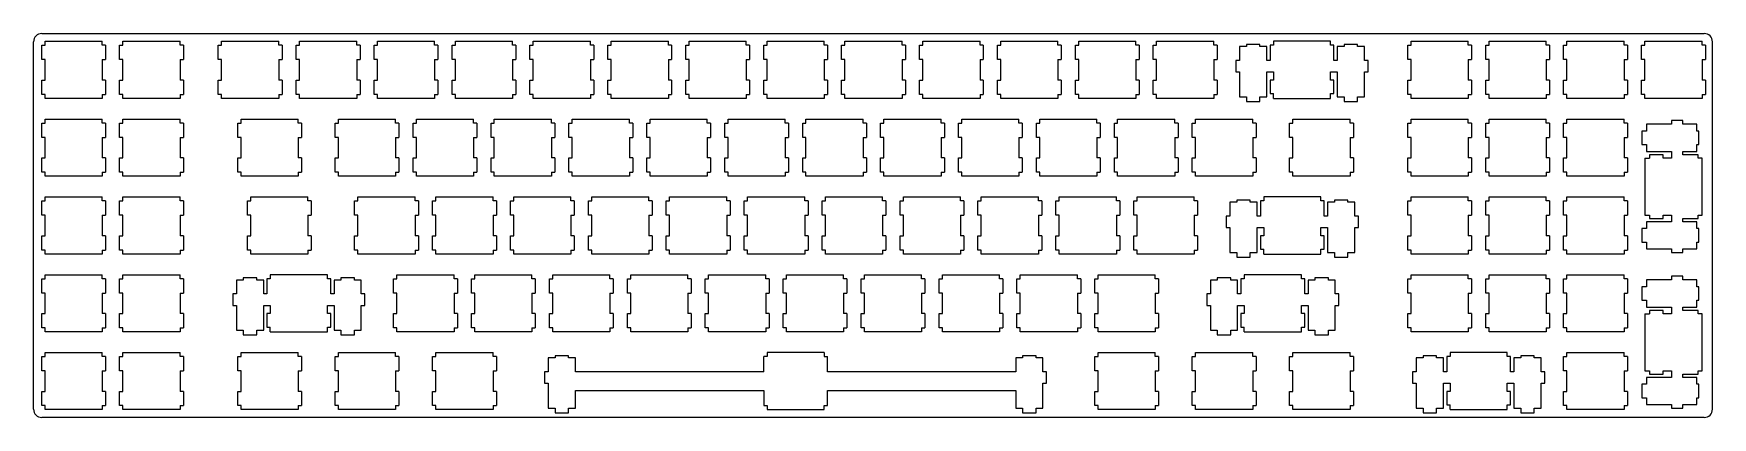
# Model space of a CAD drawing. Header units: millimetres. Extents: x -36 to 374, y 8 to 102.
import ezdxf

# ---------------------------------------------------------------- set-up
doc = ezdxf.new("R2010")
doc.units = ezdxf.units.MM
doc.layers.get('0').update_dxf_attribs({"true_color": 0xffffff})

msp = doc.modelspace()

# ---------------------------------------------------------------- linework, layer by layer
at = {"color": 7, "true_color": 0xffffff}
for p, q in [((-36.49, 10.31), (-36.49, 100.23)), ((-34.51, 95.88), (-34.51, 99.38)), ((-34.51, 99.38), (-33.69, 99.38)), ((-33.69, 100.36), (-19.72, 100.36)), ((-33.69, 99.38), (-33.69, 100.36)), ((-19.72, 99.38), (-19.72, 100.36)), ((-18.91, 99.38), (-19.72, 99.38)), ((-18.91, 99.38), (-18.91, 95.88)), ((-15.46, 95.88), (-15.46, 99.38)), ((-15.46, 99.38), (-14.64, 99.38)), ((-14.64, 99.38), (-14.64, 100.36)), ((-14.64, 100.36), (-0.67, 100.36)), ((-0.67, 99.38), (-0.67, 100.36)), ((0.14, 99.38), (-0.67, 99.38)), ((0.14, 99.38), (0.14, 95.88)), ((8.67, 95.88), (8.67, 99.38)), ((8.67, 99.38), (9.49, 99.38)), ((9.49, 99.38), (9.49, 100.36)), ((9.49, 100.36), (23.46, 100.36)), ((23.46, 99.38), (23.46, 100.36)), ((24.27, 99.38), (23.46, 99.38)), ((24.27, 99.38), (24.27, 95.88)), ((27.72, 99.38), (28.54, 99.38)), ((27.72, 95.88), (27.72, 99.38)), ((28.54, 99.38), (28.54, 100.36)), ((28.54, 100.36), (42.51, 100.36)), ((42.51, 99.38), (42.51, 100.36)), ((43.32, 99.38), (42.51, 99.38)), ((43.32, 99.38), (43.32, 95.88)), ((46.77, 99.38), (47.59, 99.38)), ((46.77, 95.88), (46.77, 99.38)), ((47.59, 99.38), (47.59, 100.36)), ((47.59, 100.36), (61.56, 100.36)), ((61.56, 99.38), (61.56, 100.36)), ((62.37, 99.38), (61.56, 99.38)), ((62.37, 99.38), (62.37, 95.88)), ((65.82, 99.38), (66.64, 99.38)), ((65.82, 95.88), (65.82, 99.38)), ((66.64, 99.38), (66.64, 100.36)), ((66.64, 100.36), (80.61, 100.36)), ((80.61, 99.38), (80.61, 100.36)), ((81.42, 99.38), (80.61, 99.38)), ((81.42, 99.38), (81.42, 95.88)), ((84.87, 99.38), (85.69, 99.38)), ((84.87, 95.88), (84.87, 99.38)), ((85.69, 99.38), (85.69, 100.36)), ((85.69, 100.36), (99.66, 100.36)), ((99.66, 99.38), (99.66, 100.36)), ((100.47, 99.38), (99.66, 99.38)), ((100.47, 99.38), (100.47, 95.88)), ((103.92, 99.38), (104.74, 99.38)), ((103.92, 95.88), (103.92, 99.38)), ((104.74, 99.38), (104.74, 100.36)), ((104.74, 100.36), (118.71, 100.36)), ((118.71, 99.38), (118.71, 100.36)), ((119.52, 99.38), (118.71, 99.38)), ((119.52, 99.38), (119.52, 95.88)), ((122.97, 99.38), (123.79, 99.38)), ((122.97, 95.88), (122.97, 99.38)), ((123.79, 99.38), (123.79, 100.36)), ((123.79, 100.36), (137.76, 100.36)), ((137.76, 99.38), (137.76, 100.36)), ((138.57, 99.38), (137.76, 99.38)), ((138.57, 99.38), (138.57, 95.88)), ((142.02, 99.38), (142.84, 99.38)), ((142.02, 95.88), (142.02, 99.38)), ((142.84, 99.38), (142.84, 100.36)), ((142.84, 100.36), (156.81, 100.36)), ((156.81, 99.38), (156.81, 100.36)), ((157.62, 99.38), (156.81, 99.38)), ((157.62, 99.38), (157.62, 95.88)), ((161.07, 99.38), (161.89, 99.38)), ((161.07, 95.88), (161.07, 99.38)), ((161.89, 99.38), (161.89, 100.36)), ((161.89, 100.36), (175.86, 100.36)), ((175.86, 99.38), (175.86, 100.36)), ((176.67, 99.38), (175.86, 99.38)), ((176.67, 99.38), (176.67, 95.88)), ((180.12, 99.38), (180.94, 99.38)), ((180.12, 95.88), (180.12, 99.38)), ((180.94, 99.38), (180.94, 100.36)), ((180.94, 100.36), (194.91, 100.36)), ((194.91, 99.38), (194.91, 100.36)), ((195.72, 99.38), (194.91, 99.38)), ((195.72, 99.38), (195.72, 95.88)), ((199.17, 99.38), (199.99, 99.38)), ((199.17, 95.88), (199.17, 99.38)), ((199.99, 99.38), (199.99, 100.36)), ((199.99, 100.36), (213.96, 100.36)), ((213.96, 99.38), (213.96, 100.36)), ((214.77, 99.38), (213.96, 99.38)), ((214.77, 99.38), (214.77, 95.88)), ((218.22, 99.38), (219.04, 99.38)), ((218.22, 95.88), (218.22, 99.38)), ((219.04, 99.38), (219.04, 100.36)), ((219.04, 100.36), (233.01, 100.36)), ((233.01, 99.38), (233.01, 100.36)), ((233.82, 99.38), (233.01, 99.38)), ((233.82, 99.38), (233.82, 95.88)), ((237.27, 99.38), (238.09, 99.38)), ((237.27, 95.88), (237.27, 99.38)), ((238.09, 99.38), (238.09, 100.36)), ((238.09, 100.36), (252.06, 100.36)), ((252.06, 99.38), (252.06, 100.36)), ((252.87, 99.38), (252.06, 99.38)), ((252.87, 99.38), (252.87, 95.88)), ((299.5, 95.88), (299.5, 99.38)), ((299.5, 99.38), (300.32, 99.38)), ((300.32, 100.36), (314.29, 100.36)), ((300.32, 99.38), (300.32, 100.36)), ((314.29, 99.38), (314.29, 100.36)), ((315.1, 99.38), (314.29, 99.38)), ((315.1, 99.38), (315.1, 95.88)), ((318.55, 95.88), (318.55, 99.38)), ((318.55, 99.38), (319.37, 99.38)), ((319.37, 100.36), (333.34, 100.36)), ((319.37, 99.38), (319.37, 100.36)), ((333.34, 99.38), (333.34, 100.36)), ((334.15, 99.38), (333.34, 99.38)), ((334.15, 99.38), (334.15, 95.88)), ((337.6, 95.88), (337.6, 99.38)), ((337.6, 99.38), (338.42, 99.38)), ((338.42, 100.36), (352.39, 100.36)), ((338.42, 99.38), (338.42, 100.36)), ((352.39, 99.38), (352.39, 100.36)), ((353.2, 99.38), (352.39, 99.38)), ((353.2, 99.38), (353.2, 95.88)), ((356.65, 95.88), (356.65, 99.38)), ((356.65, 99.38), (357.47, 99.38)), ((357.47, 100.36), (371.44, 100.36)), ((357.47, 99.38), (357.47, 100.36)), ((371.44, 99.38), (371.44, 100.36)), ((372.25, 99.38), (371.44, 99.38)), ((372.25, 99.38), (372.25, 95.88)), ((373.98, 10.31), (373.98, 100.23)), ((-33.69, 95.88), (-34.51, 95.88)), ((-33.69, 90.87), (-33.69, 95.88)), ((-19.72, 95.88), (-19.72, 90.87)), ((-19.72, 95.88), (-18.91, 95.88)), ((-14.64, 95.88), (-15.46, 95.88)), ((-14.64, 90.87), (-14.64, 95.88)), ((-0.67, 95.88), (0.14, 95.88)), ((-0.67, 95.88), (-0.67, 90.87)), ((9.49, 95.88), (8.67, 95.88)), ((9.49, 90.87), (9.49, 95.88)), ((23.46, 95.88), (24.27, 95.88)), ((23.46, 95.88), (23.46, 90.87)), ((28.54, 95.88), (27.72, 95.88)), ((28.54, 90.87), (28.54, 95.88)), ((42.51, 95.88), (43.32, 95.88)), ((42.51, 95.88), (42.51, 90.87)), ((47.59, 95.88), (46.77, 95.88)), ((47.59, 90.87), (47.59, 95.88)), ((61.56, 95.88), (62.37, 95.88)), ((61.56, 95.88), (61.56, 90.87)), ((66.64, 95.88), (65.82, 95.88)), ((66.64, 90.87), (66.64, 95.88)), ((80.61, 95.88), (81.42, 95.88)), ((80.61, 95.88), (80.61, 90.87)), ((85.69, 95.88), (84.87, 95.88)), ((85.69, 90.87), (85.69, 95.88)), ((99.66, 95.88), (100.47, 95.88)), ((99.66, 95.88), (99.66, 90.87)), ((104.74, 95.88), (103.92, 95.88)), ((104.74, 90.87), (104.74, 95.88)), ((118.71, 95.88), (119.52, 95.88)), ((118.71, 95.88), (118.71, 90.87)), ((123.79, 95.88), (122.97, 95.88)), ((123.79, 90.87), (123.79, 95.88)), ((137.76, 95.88), (138.57, 95.88)), ((137.76, 95.88), (137.76, 90.87)), ((142.84, 95.88), (142.02, 95.88)), ((142.84, 90.87), (142.84, 95.88)), ((156.81, 95.88), (157.62, 95.88)), ((156.81, 95.88), (156.81, 90.87)), ((161.89, 95.88), (161.07, 95.88)), ((161.89, 90.87), (161.89, 95.88)), ((175.86, 95.88), (176.67, 95.88)), ((175.86, 95.88), (175.86, 90.87)), ((180.94, 95.88), (180.12, 95.88)), ((180.94, 90.87), (180.94, 95.88)), ((194.91, 95.88), (195.72, 95.88)), ((194.91, 95.88), (194.91, 90.87)), ((199.99, 95.88), (199.17, 95.88)), ((199.99, 90.87), (199.99, 95.88)), ((213.96, 95.88), (214.77, 95.88)), ((213.96, 95.88), (213.96, 90.87)), ((219.04, 95.88), (218.22, 95.88)), ((219.04, 90.87), (219.04, 95.88)), ((233.01, 95.88), (233.82, 95.88)), ((233.01, 95.88), (233.01, 90.87)), ((238.09, 95.88), (237.27, 95.88)), ((238.09, 90.87), (238.09, 95.88)), ((252.06, 95.88), (252.87, 95.88)), ((252.06, 95.88), (252.06, 90.87)), ((300.32, 95.88), (299.5, 95.88)), ((300.32, 90.87), (300.32, 95.88)), ((314.29, 95.88), (314.29, 90.87)), ((314.29, 95.88), (315.1, 95.88)), ((319.37, 95.88), (318.55, 95.88)), ((319.37, 90.87), (319.37, 95.88)), ((333.34, 95.88), (333.34, 90.87)), ((333.34, 95.88), (334.15, 95.88)), ((338.42, 95.88), (337.6, 95.88)), ((338.42, 90.87), (338.42, 95.88)), ((352.39, 95.88), (352.39, 90.87)), ((352.39, 95.88), (353.2, 95.88)), ((357.47, 95.88), (356.65, 95.88)), ((357.47, 90.87), (357.47, 95.88)), ((371.44, 95.88), (371.44, 90.87)), ((371.44, 95.88), (372.25, 95.88)), ((-34.51, 87.37), (-34.51, 90.87)), ((-34.51, 90.87), (-33.69, 90.87)), ((-18.91, 90.87), (-19.72, 90.87)), ((-18.91, 90.87), (-18.91, 87.37)), ((-15.46, 87.37), (-15.46, 90.87)), ((-15.46, 90.87), (-14.64, 90.87)), ((0.14, 90.87), (-0.67, 90.87)), ((0.14, 90.87), (0.14, 87.37)), ((8.67, 87.37), (8.67, 90.87)), ((8.67, 90.87), (9.49, 90.87)), ((24.27, 90.87), (23.46, 90.87)), ((24.27, 90.87), (24.27, 87.37)), ((27.72, 90.87), (28.54, 90.87)), ((27.72, 87.37), (27.72, 90.87)), ((43.32, 90.87), (42.51, 90.87)), ((43.32, 90.87), (43.32, 87.37)), ((46.77, 90.87), (47.59, 90.87)), ((46.77, 87.37), (46.77, 90.87)), ((62.37, 90.87), (61.56, 90.87)), ((62.37, 90.87), (62.37, 87.37)), ((65.82, 90.87), (66.64, 90.87)), ((65.82, 87.37), (65.82, 90.87)), ((81.42, 90.87), (80.61, 90.87)), ((81.42, 90.87), (81.42, 87.37)), ((84.87, 90.87), (85.69, 90.87)), ((84.87, 87.37), (84.87, 90.87)), ((100.47, 90.87), (99.66, 90.87)), ((100.47, 90.87), (100.47, 87.37)), ((103.92, 90.87), (104.74, 90.87)), ((103.92, 87.37), (103.92, 90.87)), ((119.52, 90.87), (118.71, 90.87)), ((119.52, 90.87), (119.52, 87.37)), ((122.97, 90.87), (123.79, 90.87)), ((122.97, 87.37), (122.97, 90.87)), ((138.57, 90.87), (137.76, 90.87)), ((138.57, 90.87), (138.57, 87.37)), ((142.02, 90.87), (142.84, 90.87)), ((142.02, 87.37), (142.02, 90.87)), ((157.62, 90.87), (156.81, 90.87)), ((157.62, 90.87), (157.62, 87.37)), ((161.07, 90.87), (161.89, 90.87)), ((161.07, 87.37), (161.07, 90.87)), ((176.67, 90.87), (175.86, 90.87)), ((176.67, 90.87), (176.67, 87.37)), ((180.12, 90.87), (180.94, 90.87)), ((180.12, 87.37), (180.12, 90.87)), ((195.72, 90.87), (194.91, 90.87)), ((195.72, 90.87), (195.72, 87.37)), ((199.17, 90.87), (199.99, 90.87)), ((199.17, 87.37), (199.17, 90.87)), ((214.77, 90.87), (213.96, 90.87)), ((214.77, 90.87), (214.77, 87.37)), ((218.22, 90.87), (219.04, 90.87)), ((218.22, 87.37), (218.22, 90.87)), ((233.82, 90.87), (233.01, 90.87)), ((233.82, 90.87), (233.82, 87.37)), ((237.27, 90.87), (238.09, 90.87)), ((237.27, 87.37), (237.27, 90.87)), ((252.87, 90.87), (252.06, 90.87)), ((252.87, 90.87), (252.87, 87.37)), ((299.5, 87.37), (299.5, 90.87)), ((299.5, 90.87), (300.32, 90.87)), ((315.1, 90.87), (314.29, 90.87)), ((315.1, 90.87), (315.1, 87.37)), ((318.55, 87.37), (318.55, 90.87)), ((318.55, 90.87), (319.37, 90.87)), ((334.15, 90.87), (333.34, 90.87)), ((334.15, 90.87), (334.15, 87.37)), ((337.6, 87.37), (337.6, 90.87)), ((337.6, 90.87), (338.42, 90.87)), ((353.2, 90.87), (352.39, 90.87)), ((353.2, 90.87), (353.2, 87.37)), ((356.65, 87.37), (356.65, 90.87)), ((356.65, 90.87), (357.47, 90.87)), ((372.25, 90.87), (371.44, 90.87)), ((372.25, 90.87), (372.25, 87.37)), ((-33.69, 87.37), (-34.51, 87.37)), ((-33.69, 86.39), (-33.69, 87.37)), ((-19.72, 86.39), (-33.69, 86.39)), ((-19.72, 87.37), (-18.91, 87.37)), ((-19.72, 87.37), (-19.72, 86.39)), ((-14.64, 87.37), (-15.46, 87.37)), ((-14.64, 86.39), (-14.64, 87.37)), ((-0.67, 86.39), (-14.64, 86.39)), ((-0.67, 87.37), (0.14, 87.37)), ((-0.67, 87.37), (-0.67, 86.39)), ((9.49, 87.37), (8.67, 87.37)), ((9.49, 86.39), (9.49, 87.37)), ((23.46, 86.39), (9.49, 86.39)), ((23.46, 87.37), (24.27, 87.37)), ((23.46, 87.37), (23.46, 86.39)), ((28.54, 87.37), (27.72, 87.37)), ((28.54, 86.39), (28.54, 87.37)), ((42.51, 86.39), (28.54, 86.39)), ((42.51, 87.37), (42.51, 86.39)), ((42.51, 87.37), (43.32, 87.37)), ((47.59, 87.37), (46.77, 87.37)), ((47.59, 86.39), (47.59, 87.37)), ((61.56, 86.39), (47.59, 86.39)), ((61.56, 87.37), (61.56, 86.39)), ((61.56, 87.37), (62.37, 87.37)), ((66.64, 87.37), (65.82, 87.37)), ((66.64, 86.39), (66.64, 87.37)), ((80.61, 86.39), (66.64, 86.39)), ((80.61, 87.37), (80.61, 86.39)), ((80.61, 87.37), (81.42, 87.37)), ((85.69, 87.37), (84.87, 87.37)), ((85.69, 86.39), (85.69, 87.37)), ((99.66, 86.39), (85.69, 86.39)), ((99.66, 87.37), (99.66, 86.39)), ((99.66, 87.37), (100.47, 87.37)), ((104.74, 87.37), (103.92, 87.37)), ((104.74, 86.39), (104.74, 87.37)), ((118.71, 86.39), (104.74, 86.39)), ((118.71, 87.37), (118.71, 86.39)), ((118.71, 87.37), (119.52, 87.37)), ((123.79, 87.37), (122.97, 87.37)), ((123.79, 86.39), (123.79, 87.37)), ((137.76, 86.39), (123.79, 86.39)), ((137.76, 87.37), (137.76, 86.39)), ((137.76, 87.37), (138.57, 87.37)), ((142.84, 87.37), (142.02, 87.37)), ((142.84, 86.39), (142.84, 87.37)), ((156.81, 86.39), (142.84, 86.39)), ((156.81, 87.37), (156.81, 86.39)), ((156.81, 87.37), (157.62, 87.37)), ((161.89, 87.37), (161.07, 87.37)), ((161.89, 86.39), (161.89, 87.37)), ((175.86, 86.39), (161.89, 86.39)), ((175.86, 87.37), (175.86, 86.39)), ((175.86, 87.37), (176.67, 87.37)), ((180.94, 87.37), (180.12, 87.37)), ((180.94, 86.39), (180.94, 87.37)), ((194.91, 86.39), (180.94, 86.39)), ((194.91, 87.37), (194.91, 86.39)), ((194.91, 87.37), (195.72, 87.37)), ((199.99, 87.37), (199.17, 87.37)), ((199.99, 86.39), (199.99, 87.37)), ((213.96, 86.39), (199.99, 86.39)), ((213.96, 87.37), (213.96, 86.39)), ((213.96, 87.37), (214.77, 87.37)), ((219.04, 87.37), (218.22, 87.37)), ((219.04, 86.39), (219.04, 87.37)), ((233.01, 86.39), (219.04, 86.39)), ((233.01, 87.37), (233.01, 86.39)), ((233.01, 87.37), (233.82, 87.37)), ((238.09, 87.37), (237.27, 87.37)), ((238.09, 86.39), (238.09, 87.37)), ((252.06, 86.39), (238.09, 86.39)), ((252.06, 87.37), (252.06, 86.39)), ((252.06, 87.37), (252.87, 87.37)), ((300.32, 87.37), (299.5, 87.37)), ((300.32, 86.39), (300.32, 87.37)), ((314.29, 86.39), (300.32, 86.39)), ((314.29, 87.37), (315.1, 87.37)), ((314.29, 87.37), (314.29, 86.39)), ((319.37, 87.37), (318.55, 87.37)), ((319.37, 86.39), (319.37, 87.37)), ((333.34, 86.39), (319.37, 86.39)), ((333.34, 87.37), (334.15, 87.37)), ((333.34, 87.37), (333.34, 86.39)), ((338.42, 87.37), (337.6, 87.37)), ((338.42, 86.39), (338.42, 87.37)), ((352.39, 86.39), (338.42, 86.39)), ((352.39, 87.37), (353.2, 87.37)), ((352.39, 87.37), (352.39, 86.39)), ((357.47, 87.37), (356.65, 87.37)), ((357.47, 86.39), (357.47, 87.37)), ((371.44, 86.39), (357.47, 86.39)), ((371.44, 87.37), (372.25, 87.37)), ((371.44, 87.37), (371.44, 86.39)), ((-34.51, 80.33), (-33.69, 80.33)), ((-34.51, 76.83), (-34.51, 80.33)), ((-33.69, 80.33), (-33.69, 81.31)), ((-33.69, 81.31), (-19.72, 81.31)), ((-19.72, 80.33), (-19.72, 81.31)), ((-18.91, 80.33), (-19.72, 80.33)), ((-18.91, 80.33), (-18.91, 76.83)), ((-15.46, 80.33), (-14.64, 80.33)), ((-15.46, 76.83), (-15.46, 80.33)), ((-14.64, 80.33), (-14.64, 81.31)), ((-14.64, 81.31), (-0.67, 81.31)), ((-0.67, 80.33), (-0.67, 81.31)), ((0.14, 80.33), (-0.67, 80.33)), ((0.14, 80.33), (0.14, 76.83)), ((13.44, 80.33), (14.25, 80.33)), ((13.44, 76.83), (13.44, 80.33)), ((14.25, 80.33), (14.25, 81.31)), ((14.25, 81.31), (28.22, 81.31)), ((28.22, 80.33), (28.22, 81.31)), ((29.03, 80.33), (28.22, 80.33)), ((29.03, 80.33), (29.03, 76.83)), ((37.25, 80.33), (38.06, 80.33)), ((37.25, 76.83), (37.25, 80.33)), ((38.06, 80.33), (38.06, 81.31)), ((38.06, 81.31), (52.03, 81.31)), ((52.03, 80.33), (52.03, 81.31)), ((52.84, 80.33), (52.03, 80.33)), ((52.84, 80.33), (52.84, 76.83)), ((56.3, 80.33), (57.11, 80.33)), ((56.3, 76.83), (56.3, 80.33)), ((57.11, 80.33), (57.11, 81.31)), ((57.11, 81.31), (71.08, 81.31)), ((71.08, 80.33), (71.08, 81.31)), ((71.89, 80.33), (71.08, 80.33)), ((71.89, 80.33), (71.89, 76.83)), ((75.35, 80.33), (76.16, 80.33)), ((75.35, 76.83), (75.35, 80.33)), ((76.16, 80.33), (76.16, 81.31)), ((76.16, 81.31), (90.13, 81.31)), ((90.13, 80.33), (90.13, 81.31)), ((90.94, 80.33), (90.13, 80.33)), ((90.94, 80.33), (90.94, 76.83)), ((94.4, 80.33), (95.21, 80.33)), ((94.4, 76.83), (94.4, 80.33)), ((95.21, 80.33), (95.21, 81.31)), ((95.21, 81.31), (109.18, 81.31)), ((109.18, 80.33), (109.18, 81.31)), ((109.99, 80.33), (109.18, 80.33)), ((109.99, 80.33), (109.99, 76.83)), ((113.45, 80.33), (114.26, 80.33)), ((113.45, 76.83), (113.45, 80.33)), ((114.26, 80.33), (114.26, 81.31)), ((114.26, 81.31), (128.23, 81.31)), ((128.23, 80.33), (128.23, 81.31)), ((129.04, 80.33), (128.23, 80.33)), ((129.04, 80.33), (129.04, 76.83)), ((132.5, 80.33), (133.31, 80.33)), ((132.5, 76.83), (132.5, 80.33)), ((133.31, 80.33), (133.31, 81.31)), ((133.31, 81.31), (147.28, 81.31)), ((147.28, 80.33), (147.28, 81.31)), ((148.09, 80.33), (147.28, 80.33)), ((148.09, 80.33), (148.09, 76.83)), ((151.55, 80.33), (152.36, 80.33)), ((151.55, 76.83), (151.55, 80.33)), ((152.36, 80.33), (152.36, 81.31)), ((152.36, 81.31), (166.33, 81.31)), ((166.33, 80.33), (166.33, 81.31)), ((167.14, 80.33), (166.33, 80.33)), ((167.14, 80.33), (167.14, 76.83)), ((170.6, 80.33), (171.41, 80.33)), ((170.6, 76.83), (170.6, 80.33)), ((171.41, 80.33), (171.41, 81.31)), ((171.41, 81.31), (185.38, 81.31)), ((185.38, 80.33), (185.38, 81.31)), ((186.19, 80.33), (185.38, 80.33)), ((186.19, 80.33), (186.19, 76.83)), ((189.65, 80.33), (190.46, 80.33)), ((189.65, 76.83), (189.65, 80.33)), ((190.46, 80.33), (190.46, 81.31)), ((190.46, 81.31), (204.43, 81.31)), ((204.43, 80.33), (204.43, 81.31)), ((205.24, 80.33), (204.43, 80.33)), ((205.24, 80.33), (205.24, 76.83)), ((208.7, 80.33), (209.51, 80.33)), ((208.7, 76.83), (208.7, 80.33)), ((209.51, 80.33), (209.51, 81.31)), ((209.51, 81.31), (223.48, 81.31)), ((223.48, 80.33), (223.48, 81.31)), ((224.29, 80.33), (223.48, 80.33)), ((224.29, 80.33), (224.29, 76.83)), ((227.75, 80.33), (228.56, 80.33)), ((227.75, 76.83), (227.75, 80.33)), ((228.56, 80.33), (228.56, 81.31)), ((228.56, 81.31), (242.53, 81.31)), ((242.53, 80.33), (242.53, 81.31)), ((243.34, 80.33), (242.53, 80.33)), ((243.34, 80.33), (243.34, 76.83)), ((246.8, 80.33), (247.61, 80.33)), ((246.8, 76.83), (246.8, 80.33)), ((247.61, 80.33), (247.61, 81.31)), ((247.61, 81.31), (261.58, 81.31)), ((261.58, 80.33), (261.58, 81.31)), ((262.39, 80.33), (261.58, 80.33)), ((262.39, 80.33), (262.39, 76.83)), ((270.61, 80.33), (271.42, 80.33)), ((270.61, 76.83), (270.61, 80.33)), ((271.42, 80.33), (271.42, 81.31)), ((271.42, 81.31), (285.39, 81.31)), ((285.39, 80.33), (285.39, 81.31)), ((286.21, 80.33), (285.39, 80.33)), ((286.21, 80.33), (286.21, 76.83)), ((299.5, 80.33), (300.32, 80.33)), ((299.5, 76.83), (299.5, 80.33)), ((300.32, 80.33), (300.32, 81.31)), ((300.32, 81.31), (314.29, 81.31)), ((314.29, 80.33), (314.29, 81.31)), ((315.1, 80.33), (314.29, 80.33)), ((315.1, 80.33), (315.1, 76.83)), ((318.55, 80.33), (319.37, 80.33)), ((318.55, 76.83), (318.55, 80.33)), ((319.37, 80.33), (319.37, 81.31)), ((319.37, 81.31), (333.34, 81.31)), ((333.34, 80.33), (333.34, 81.31)), ((334.15, 80.33), (333.34, 80.33)), ((334.15, 80.33), (334.15, 76.83)), ((337.6, 80.33), (338.42, 80.33)), ((337.6, 76.83), (337.6, 80.33)), ((338.42, 80.33), (338.42, 81.31)), ((338.42, 81.31), (352.39, 81.31)), ((352.39, 80.33), (352.39, 81.31)), ((353.2, 80.33), (352.39, 80.33)), ((353.2, 80.33), (353.2, 76.83)), ((-33.69, 76.83), (-34.51, 76.83)), ((-33.69, 71.82), (-33.69, 76.83)), ((-19.72, 76.83), (-19.72, 71.82)), ((-19.72, 76.83), (-18.91, 76.83)), ((-14.64, 76.83), (-15.46, 76.83)), ((-14.64, 71.82), (-14.64, 76.83)), ((-0.67, 76.83), (-0.67, 71.82)), ((-0.67, 76.83), (0.14, 76.83)), ((14.25, 76.83), (13.44, 76.83)), ((14.25, 71.82), (14.25, 76.83)), ((28.22, 76.83), (29.03, 76.83)), ((28.22, 76.83), (28.22, 71.82)), ((38.06, 76.83), (37.25, 76.83)), ((38.06, 71.82), (38.06, 76.83)), ((52.03, 76.83), (52.84, 76.83)), ((52.03, 76.83), (52.03, 71.82)), ((57.11, 76.83), (56.3, 76.83)), ((57.11, 71.82), (57.11, 76.83)), ((71.08, 76.83), (71.89, 76.83)), ((71.08, 76.83), (71.08, 71.82)), ((76.16, 76.83), (75.35, 76.83)), ((76.16, 71.82), (76.16, 76.83)), ((90.13, 76.83), (90.94, 76.83)), ((90.13, 76.83), (90.13, 71.82)), ((95.21, 76.83), (94.4, 76.83)), ((95.21, 71.82), (95.21, 76.83)), ((109.18, 76.83), (109.99, 76.83)), ((109.18, 76.83), (109.18, 71.82)), ((114.26, 76.83), (113.45, 76.83)), ((114.26, 71.82), (114.26, 76.83)), ((128.23, 76.83), (129.04, 76.83)), ((128.23, 76.83), (128.23, 71.82)), ((133.31, 76.83), (132.5, 76.83)), ((133.31, 71.82), (133.31, 76.83)), ((147.28, 76.83), (148.09, 76.83)), ((147.28, 76.83), (147.28, 71.82)), ((152.36, 76.83), (151.55, 76.83)), ((152.36, 71.82), (152.36, 76.83)), ((166.33, 76.83), (167.14, 76.83)), ((166.33, 76.83), (166.33, 71.82)), ((171.41, 76.83), (170.6, 76.83)), ((171.41, 71.82), (171.41, 76.83)), ((185.38, 76.83), (186.19, 76.83)), ((185.38, 76.83), (185.38, 71.82)), ((190.46, 76.83), (189.65, 76.83)), ((190.46, 71.82), (190.46, 76.83)), ((204.43, 76.83), (205.24, 76.83)), ((204.43, 76.83), (204.43, 71.82)), ((209.51, 76.83), (208.7, 76.83)), ((209.51, 71.82), (209.51, 76.83)), ((223.48, 76.83), (224.29, 76.83)), ((223.48, 76.83), (223.48, 71.82)), ((228.56, 76.83), (227.75, 76.83)), ((228.56, 71.82), (228.56, 76.83)), ((242.53, 76.83), (243.34, 76.83)), ((242.53, 76.83), (242.53, 71.82)), ((247.61, 76.83), (246.8, 76.83)), ((247.61, 71.82), (247.61, 76.83)), ((261.58, 76.83), (262.39, 76.83)), ((261.58, 76.83), (261.58, 71.82)), ((271.42, 76.83), (270.61, 76.83)), ((271.42, 71.82), (271.42, 76.83)), ((285.39, 76.83), (286.21, 76.83)), ((285.39, 76.83), (285.39, 71.82)), ((300.32, 76.83), (299.5, 76.83)), ((300.32, 71.82), (300.32, 76.83)), ((314.29, 76.83), (314.29, 71.82)), ((314.29, 76.83), (315.1, 76.83)), ((319.37, 76.83), (318.55, 76.83)), ((319.37, 71.82), (319.37, 76.83)), ((333.34, 76.83), (333.34, 71.82)), ((333.34, 76.83), (334.15, 76.83)), ((338.42, 76.83), (337.6, 76.83)), ((338.42, 71.82), (338.42, 76.83)), ((352.39, 76.83), (352.39, 71.82)), ((352.39, 76.83), (353.2, 76.83)), ((-34.51, 71.82), (-33.69, 71.82)), ((-34.51, 68.32), (-34.51, 71.82)), ((-18.91, 71.82), (-19.72, 71.82)), ((-18.91, 71.82), (-18.91, 68.32)), ((-15.46, 71.82), (-14.64, 71.82)), ((-15.46, 68.32), (-15.46, 71.82)), ((0.14, 71.82), (-0.67, 71.82)), ((0.14, 71.82), (0.14, 68.32)), ((13.44, 71.82), (14.25, 71.82)), ((13.44, 68.32), (13.44, 71.82)), ((29.03, 71.82), (28.22, 71.82)), ((29.03, 71.82), (29.03, 68.32)), ((37.25, 71.82), (38.06, 71.82)), ((37.25, 68.32), (37.25, 71.82)), ((52.84, 71.82), (52.03, 71.82)), ((52.84, 71.82), (52.84, 68.32)), ((56.3, 71.82), (57.11, 71.82)), ((56.3, 68.32), (56.3, 71.82)), ((71.89, 71.82), (71.08, 71.82)), ((71.89, 71.82), (71.89, 68.32)), ((75.35, 71.82), (76.16, 71.82)), ((75.35, 68.32), (75.35, 71.82)), ((90.94, 71.82), (90.13, 71.82)), ((90.94, 71.82), (90.94, 68.32)), ((94.4, 71.82), (95.21, 71.82)), ((94.4, 68.32), (94.4, 71.82)), ((109.99, 71.82), (109.18, 71.82)), ((109.99, 71.82), (109.99, 68.32)), ((113.45, 71.82), (114.26, 71.82)), ((113.45, 68.32), (113.45, 71.82)), ((129.04, 71.82), (128.23, 71.82)), ((129.04, 71.82), (129.04, 68.32)), ((132.5, 71.82), (133.31, 71.82)), ((132.5, 68.32), (132.5, 71.82)), ((148.09, 71.82), (147.28, 71.82)), ((148.09, 71.82), (148.09, 68.32)), ((151.55, 71.82), (152.36, 71.82)), ((151.55, 68.32), (151.55, 71.82)), ((167.14, 71.82), (166.33, 71.82)), ((167.14, 71.82), (167.14, 68.32)), ((170.6, 71.82), (171.41, 71.82)), ((170.6, 68.32), (170.6, 71.82)), ((186.19, 71.82), (185.38, 71.82)), ((186.19, 71.82), (186.19, 68.32)), ((189.65, 71.82), (190.46, 71.82)), ((189.65, 68.32), (189.65, 71.82)), ((205.24, 71.82), (204.43, 71.82)), ((205.24, 71.82), (205.24, 68.32)), ((208.7, 71.82), (209.51, 71.82)), ((208.7, 68.32), (208.7, 71.82)), ((224.29, 71.82), (223.48, 71.82)), ((224.29, 71.82), (224.29, 68.32)), ((227.75, 71.82), (228.56, 71.82)), ((227.75, 68.32), (227.75, 71.82)), ((243.34, 71.82), (242.53, 71.82)), ((243.34, 71.82), (243.34, 68.32)), ((246.8, 71.82), (247.61, 71.82)), ((246.8, 68.32), (246.8, 71.82)), ((262.39, 71.82), (261.58, 71.82)), ((262.39, 71.82), (262.39, 68.32)), ((270.61, 71.82), (271.42, 71.82)), ((270.61, 68.32), (270.61, 71.82)), ((286.21, 71.82), (285.39, 71.82)), ((286.21, 71.82), (286.21, 68.32)), ((299.5, 71.82), (300.32, 71.82)), ((299.5, 68.32), (299.5, 71.82)), ((315.1, 71.82), (314.29, 71.82)), ((315.1, 71.82), (315.1, 68.32)), ((318.55, 71.82), (319.37, 71.82)), ((318.55, 68.32), (318.55, 71.82)), ((334.15, 71.82), (333.34, 71.82)), ((334.15, 71.82), (334.15, 68.32)), ((337.6, 71.82), (338.42, 71.82)), ((337.6, 68.32), (337.6, 71.82)), ((353.2, 71.82), (352.39, 71.82)), ((353.2, 71.82), (353.2, 68.32)), ((-33.69, 68.32), (-34.51, 68.32)), ((-33.69, 67.34), (-33.69, 68.32)), ((-19.72, 67.34), (-33.69, 67.34)), ((-19.72, 68.32), (-19.72, 67.34)), ((-19.72, 68.32), (-18.91, 68.32)), ((-14.64, 68.32), (-15.46, 68.32)), ((-14.64, 67.34), (-14.64, 68.32)), ((-0.67, 67.34), (-14.64, 67.34)), ((-0.67, 68.32), (-0.67, 67.34)), ((-0.67, 68.32), (0.14, 68.32)), ((14.25, 68.32), (13.44, 68.32)), ((14.25, 67.34), (14.25, 68.32)), ((28.22, 67.34), (14.25, 67.34)), ((28.22, 68.32), (28.22, 67.34)), ((28.22, 68.32), (29.03, 68.32)), ((38.06, 68.32), (37.25, 68.32)), ((38.06, 67.34), (38.06, 68.32)), ((52.03, 67.34), (38.06, 67.34)), ((52.03, 68.32), (52.03, 67.34)), ((52.03, 68.32), (52.84, 68.32)), ((57.11, 68.32), (56.3, 68.32)), ((57.11, 67.34), (57.11, 68.32)), ((71.08, 67.34), (57.11, 67.34)), ((71.08, 68.32), (71.08, 67.34)), ((71.08, 68.32), (71.89, 68.32)), ((76.16, 68.32), (75.35, 68.32)), ((76.16, 67.34), (76.16, 68.32)), ((90.13, 67.34), (76.16, 67.34)), ((90.13, 68.32), (90.13, 67.34)), ((90.13, 68.32), (90.94, 68.32)), ((95.21, 68.32), (94.4, 68.32)), ((95.21, 67.34), (95.21, 68.32)), ((109.18, 67.34), (95.21, 67.34)), ((109.18, 68.32), (109.18, 67.34)), ((109.18, 68.32), (109.99, 68.32)), ((114.26, 68.32), (113.45, 68.32)), ((114.26, 67.34), (114.26, 68.32)), ((128.23, 67.34), (114.26, 67.34)), ((128.23, 68.32), (128.23, 67.34)), ((128.23, 68.32), (129.04, 68.32)), ((133.31, 68.32), (132.5, 68.32)), ((133.31, 67.34), (133.31, 68.32)), ((147.28, 67.34), (133.31, 67.34)), ((147.28, 68.32), (147.28, 67.34)), ((147.28, 68.32), (148.09, 68.32)), ((152.36, 68.32), (151.55, 68.32)), ((152.36, 67.34), (152.36, 68.32)), ((166.33, 67.34), (152.36, 67.34)), ((166.33, 68.32), (166.33, 67.34)), ((166.33, 68.32), (167.14, 68.32)), ((171.41, 68.32), (170.6, 68.32)), ((171.41, 67.34), (171.41, 68.32)), ((185.38, 67.34), (171.41, 67.34)), ((185.38, 68.32), (185.38, 67.34)), ((185.38, 68.32), (186.19, 68.32)), ((190.46, 68.32), (189.65, 68.32)), ((190.46, 67.34), (190.46, 68.32)), ((204.43, 67.34), (190.46, 67.34)), ((204.43, 68.32), (204.43, 67.34)), ((204.43, 68.32), (205.24, 68.32)), ((209.51, 68.32), (208.7, 68.32)), ((209.51, 67.34), (209.51, 68.32)), ((223.48, 67.34), (209.51, 67.34)), ((223.48, 68.32), (223.48, 67.34)), ((223.48, 68.32), (224.29, 68.32)), ((228.56, 68.32), (227.75, 68.32)), ((228.56, 67.34), (228.56, 68.32)), ((242.53, 67.34), (228.56, 67.34)), ((242.53, 68.32), (242.53, 67.34)), ((242.53, 68.32), (243.34, 68.32)), ((247.61, 68.32), (246.8, 68.32)), ((247.61, 67.34), (247.61, 68.32)), ((261.58, 67.34), (247.61, 67.34)), ((261.58, 68.32), (261.58, 67.34)), ((261.58, 68.32), (262.39, 68.32)), ((271.42, 68.32), (270.61, 68.32)), ((271.42, 67.34), (271.42, 68.32)), ((285.39, 67.34), (271.42, 67.34)), ((285.39, 68.32), (285.39, 67.34)), ((285.39, 68.32), (286.21, 68.32)), ((300.32, 68.32), (299.5, 68.32)), ((300.32, 67.34), (300.32, 68.32)), ((314.29, 67.34), (300.32, 67.34)), ((314.29, 68.32), (314.29, 67.34)), ((314.29, 68.32), (315.1, 68.32)), ((319.37, 68.32), (318.55, 68.32)), ((319.37, 67.34), (319.37, 68.32)), ((333.34, 67.34), (319.37, 67.34)), ((333.34, 68.32), (333.34, 67.34)), ((333.34, 68.32), (334.15, 68.32)), ((338.42, 68.32), (337.6, 68.32)), ((338.42, 67.34), (338.42, 68.32)), ((352.39, 67.34), (338.42, 67.34)), ((352.39, 68.32), (352.39, 67.34)), ((352.39, 68.32), (353.2, 68.32)), ((-33.69, 61.28), (-33.69, 62.26)), ((-33.69, 62.26), (-19.72, 62.26)), ((-19.72, 61.28), (-19.72, 62.26)), ((-14.64, 61.28), (-14.64, 62.26)), ((-14.64, 62.26), (-0.67, 62.26)), ((-0.67, 61.28), (-0.67, 62.26)), ((16.63, 61.28), (16.63, 62.26)), ((16.63, 62.26), (30.6, 62.26)), ((30.6, 61.28), (30.6, 62.26)), ((42.82, 61.28), (42.82, 62.26)), ((42.82, 62.26), (56.79, 62.26)), ((56.79, 61.28), (56.79, 62.26)), ((61.87, 61.28), (61.87, 62.26)), ((61.87, 62.26), (75.84, 62.26)), ((75.84, 61.28), (75.84, 62.26)), ((80.92, 61.28), (80.92, 62.26)), ((80.92, 62.26), (94.89, 62.26)), ((94.89, 61.28), (94.89, 62.26)), ((99.97, 61.28), (99.97, 62.26)), ((99.97, 62.26), (113.94, 62.26)), ((113.94, 61.28), (113.94, 62.26)), ((119.02, 61.28), (119.02, 62.26)), ((119.02, 62.26), (132.99, 62.26)), ((132.99, 61.28), (132.99, 62.26)), ((138.07, 61.28), (138.07, 62.26)), ((138.07, 62.26), (152.04, 62.26)), ((152.04, 61.28), (152.04, 62.26)), ((157.12, 61.28), (157.12, 62.26)), ((157.12, 62.26), (171.09, 62.26)), ((171.09, 61.28), (171.09, 62.26)), ((176.17, 61.28), (176.17, 62.26)), ((176.17, 62.26), (190.14, 62.26)), ((190.14, 61.28), (190.14, 62.26)), ((195.22, 61.28), (195.22, 62.26)), ((195.22, 62.26), (209.19, 62.26)), ((209.19, 61.28), (209.19, 62.26)), ((214.27, 61.28), (214.27, 62.26)), ((214.27, 62.26), (228.24, 62.26)), ((228.24, 61.28), (228.24, 62.26)), ((233.32, 61.28), (233.32, 62.26)), ((233.32, 62.26), (247.29, 62.26)), ((247.29, 61.28), (247.29, 62.26)), ((300.32, 61.28), (300.32, 62.26)), ((300.32, 62.26), (314.29, 62.26)), ((314.29, 61.28), (314.29, 62.26)), ((319.37, 61.28), (319.37, 62.26)), ((319.37, 62.26), (333.34, 62.26)), ((333.34, 61.28), (333.34, 62.26)), ((338.42, 61.28), (338.42, 62.26)), ((338.42, 62.26), (352.39, 62.26)), ((352.39, 61.28), (352.39, 62.26)), ((-34.51, 61.28), (-33.69, 61.28)), ((-34.51, 57.78), (-34.51, 61.28)), ((-33.69, 57.78), (-34.51, 57.78)), ((-33.69, 52.77), (-33.69, 57.78)), ((-18.91, 61.28), (-19.72, 61.28)), ((-19.72, 57.78), (-19.72, 52.77)), ((-19.72, 57.78), (-18.91, 57.78)), ((-18.91, 61.28), (-18.91, 57.78)), ((-15.46, 61.28), (-14.64, 61.28)), ((-15.46, 57.78), (-15.46, 61.28)), ((-14.64, 57.78), (-15.46, 57.78)), ((-14.64, 52.77), (-14.64, 57.78)), ((0.14, 61.28), (-0.67, 61.28)), ((-0.67, 57.78), (-0.67, 52.77)), ((-0.67, 57.78), (0.14, 57.78)), ((0.14, 61.28), (0.14, 57.78)), ((15.82, 61.28), (16.63, 61.28)), ((15.82, 57.78), (15.82, 61.28)), ((16.63, 57.78), (15.82, 57.78)), ((16.63, 52.77), (16.63, 57.78)), ((31.41, 61.28), (30.6, 61.28)), ((30.6, 57.78), (31.41, 57.78)), ((30.6, 57.78), (30.6, 52.77)), ((31.41, 61.28), (31.41, 57.78)), ((42.01, 61.28), (42.82, 61.28)), ((42.01, 57.78), (42.01, 61.28)), ((42.82, 57.78), (42.01, 57.78)), ((42.82, 52.77), (42.82, 57.78)), ((57.61, 61.28), (56.79, 61.28)), ((56.79, 57.78), (57.61, 57.78)), ((56.79, 57.78), (56.79, 52.77)), ((57.61, 61.28), (57.61, 57.78)), ((61.06, 61.28), (61.87, 61.28)), ((61.06, 57.78), (61.06, 61.28)), ((61.87, 57.78), (61.06, 57.78)), ((61.87, 52.77), (61.87, 57.78)), ((76.66, 61.28), (75.84, 61.28)), ((75.84, 57.78), (76.66, 57.78)), ((75.84, 57.78), (75.84, 52.77)), ((76.66, 61.28), (76.66, 57.78)), ((80.11, 61.28), (80.92, 61.28)), ((80.11, 57.78), (80.11, 61.28)), ((80.92, 57.78), (80.11, 57.78)), ((80.92, 52.77), (80.92, 57.78)), ((95.71, 61.28), (94.89, 61.28)), ((94.89, 57.78), (95.71, 57.78)), ((94.89, 57.78), (94.89, 52.77)), ((95.71, 61.28), (95.71, 57.78)), ((99.16, 61.28), (99.97, 61.28)), ((99.16, 57.78), (99.16, 61.28)), ((99.97, 57.78), (99.16, 57.78)), ((99.97, 52.77), (99.97, 57.78)), ((114.76, 61.28), (113.94, 61.28)), ((113.94, 57.78), (114.76, 57.78)), ((113.94, 57.78), (113.94, 52.77)), ((114.76, 61.28), (114.76, 57.78)), ((118.21, 61.28), (119.02, 61.28)), ((118.21, 57.78), (118.21, 61.28)), ((119.02, 57.78), (118.21, 57.78)), ((119.02, 52.77), (119.02, 57.78)), ((133.81, 61.28), (132.99, 61.28)), ((132.99, 57.78), (133.81, 57.78)), ((132.99, 57.78), (132.99, 52.77)), ((133.81, 61.28), (133.81, 57.78)), ((137.26, 61.28), (138.07, 61.28)), ((137.26, 57.78), (137.26, 61.28)), ((138.07, 57.78), (137.26, 57.78)), ((138.07, 52.77), (138.07, 57.78)), ((152.86, 61.28), (152.04, 61.28)), ((152.04, 57.78), (152.86, 57.78)), ((152.04, 57.78), (152.04, 52.77)), ((152.86, 61.28), (152.86, 57.78)), ((156.31, 61.28), (157.12, 61.28)), ((156.31, 57.78), (156.31, 61.28)), ((157.12, 57.78), (156.31, 57.78)), ((157.12, 52.77), (157.12, 57.78)), ((171.91, 61.28), (171.09, 61.28)), ((171.09, 57.78), (171.91, 57.78)), ((171.09, 57.78), (171.09, 52.77)), ((171.91, 61.28), (171.91, 57.78)), ((175.36, 61.28), (176.17, 61.28)), ((175.36, 57.78), (175.36, 61.28)), ((176.17, 57.78), (175.36, 57.78)), ((176.17, 52.77), (176.17, 57.78)), ((190.96, 61.28), (190.14, 61.28)), ((190.14, 57.78), (190.96, 57.78)), ((190.14, 57.78), (190.14, 52.77)), ((190.96, 61.28), (190.96, 57.78)), ((194.41, 61.28), (195.22, 61.28)), ((194.41, 57.78), (194.41, 61.28)), ((195.22, 57.78), (194.41, 57.78)), ((195.22, 52.77), (195.22, 57.78)), ((210.01, 61.28), (209.19, 61.28)), ((209.19, 57.78), (210.01, 57.78)), ((209.19, 57.78), (209.19, 52.77)), ((210.01, 61.28), (210.01, 57.78)), ((213.46, 61.28), (214.27, 61.28)), ((213.46, 57.78), (213.46, 61.28)), ((214.27, 57.78), (213.46, 57.78)), ((214.27, 52.77), (214.27, 57.78)), ((229.06, 61.28), (228.24, 61.28)), ((228.24, 57.78), (229.06, 57.78)), ((228.24, 57.78), (228.24, 52.77)), ((229.06, 61.28), (229.06, 57.78)), ((232.51, 61.28), (233.32, 61.28)), ((232.51, 57.78), (232.51, 61.28)), ((233.32, 57.78), (232.51, 57.78)), ((233.32, 52.77), (233.32, 57.78)), ((248.11, 61.28), (247.29, 61.28)), ((247.29, 57.78), (248.11, 57.78)), ((247.29, 57.78), (247.29, 52.77)), ((248.11, 61.28), (248.11, 57.78)), ((299.5, 61.28), (300.32, 61.28)), ((299.5, 57.78), (299.5, 61.28)), ((300.32, 57.78), (299.5, 57.78)), ((300.32, 52.77), (300.32, 57.78)), ((315.1, 61.28), (314.29, 61.28)), ((314.29, 57.78), (314.29, 52.77)), ((314.29, 57.78), (315.1, 57.78)), ((315.1, 61.28), (315.1, 57.78)), ((318.55, 61.28), (319.37, 61.28)), ((318.55, 57.78), (318.55, 61.28)), ((319.37, 57.78), (318.55, 57.78)), ((319.37, 52.77), (319.37, 57.78)), ((334.15, 61.28), (333.34, 61.28)), ((333.34, 57.78), (333.34, 52.77)), ((333.34, 57.78), (334.15, 57.78)), ((334.15, 61.28), (334.15, 57.78)), ((337.6, 61.28), (338.42, 61.28)), ((337.6, 57.78), (337.6, 61.28)), ((338.42, 57.78), (337.6, 57.78)), ((338.42, 52.77), (338.42, 57.78)), ((353.2, 61.28), (352.39, 61.28)), ((352.39, 57.78), (352.39, 52.77)), ((352.39, 57.78), (353.2, 57.78)), ((353.2, 61.28), (353.2, 57.78)), ((-34.51, 52.77), (-33.69, 52.77)), ((-34.51, 49.27), (-34.51, 52.77)), ((-33.69, 49.27), (-34.51, 49.27)), ((-33.69, 48.29), (-33.69, 49.27)), ((-18.91, 52.77), (-19.72, 52.77)), ((-19.72, 49.27), (-19.72, 48.29)), ((-19.72, 49.27), (-18.91, 49.27)), ((-18.91, 52.77), (-18.91, 49.27)), ((-15.46, 52.77), (-14.64, 52.77)), ((-15.46, 49.27), (-15.46, 52.77)), ((-14.64, 49.27), (-15.46, 49.27)), ((-14.64, 48.29), (-14.64, 49.27)), ((0.14, 52.77), (-0.67, 52.77)), ((-0.67, 49.27), (-0.67, 48.29)), ((-0.67, 49.27), (0.14, 49.27)), ((0.14, 52.77), (0.14, 49.27)), ((15.82, 52.77), (16.63, 52.77)), ((15.82, 49.27), (15.82, 52.77)), ((16.63, 49.27), (15.82, 49.27)), ((16.63, 48.29), (16.63, 49.27)), ((31.41, 52.77), (30.6, 52.77)), ((30.6, 49.27), (30.6, 48.29)), ((30.6, 49.27), (31.41, 49.27)), ((31.41, 52.77), (31.41, 49.27)), ((42.01, 52.77), (42.82, 52.77)), ((42.01, 49.27), (42.01, 52.77)), ((42.82, 49.27), (42.01, 49.27)), ((42.82, 48.29), (42.82, 49.27)), ((57.61, 52.77), (56.79, 52.77)), ((56.79, 49.27), (56.79, 48.29)), ((56.79, 49.27), (57.61, 49.27)), ((57.61, 52.77), (57.61, 49.27)), ((61.06, 52.77), (61.87, 52.77)), ((61.06, 49.27), (61.06, 52.77)), ((61.87, 49.27), (61.06, 49.27)), ((61.87, 48.29), (61.87, 49.27)), ((76.66, 52.77), (75.84, 52.77)), ((75.84, 49.27), (75.84, 48.29)), ((75.84, 49.27), (76.66, 49.27)), ((76.66, 52.77), (76.66, 49.27)), ((80.11, 52.77), (80.92, 52.77)), ((80.11, 49.27), (80.11, 52.77)), ((80.92, 49.27), (80.11, 49.27)), ((80.92, 48.29), (80.92, 49.27)), ((95.71, 52.77), (94.89, 52.77)), ((94.89, 49.27), (94.89, 48.29)), ((94.89, 49.27), (95.71, 49.27)), ((95.71, 52.77), (95.71, 49.27)), ((99.16, 52.77), (99.97, 52.77)), ((99.16, 49.27), (99.16, 52.77)), ((99.97, 49.27), (99.16, 49.27)), ((99.97, 48.29), (99.97, 49.27)), ((114.76, 52.77), (113.94, 52.77)), ((113.94, 49.27), (113.94, 48.29)), ((113.94, 49.27), (114.76, 49.27)), ((114.76, 52.77), (114.76, 49.27)), ((118.21, 52.77), (119.02, 52.77)), ((118.21, 49.27), (118.21, 52.77)), ((119.02, 49.27), (118.21, 49.27)), ((119.02, 48.29), (119.02, 49.27)), ((133.81, 52.77), (132.99, 52.77)), ((132.99, 49.27), (132.99, 48.29)), ((132.99, 49.27), (133.81, 49.27)), ((133.81, 52.77), (133.81, 49.27)), ((137.26, 52.77), (138.07, 52.77)), ((137.26, 49.27), (137.26, 52.77)), ((138.07, 49.27), (137.26, 49.27)), ((138.07, 48.29), (138.07, 49.27)), ((152.86, 52.77), (152.04, 52.77)), ((152.04, 49.27), (152.04, 48.29)), ((152.04, 49.27), (152.86, 49.27)), ((152.86, 52.77), (152.86, 49.27)), ((156.31, 52.77), (157.12, 52.77)), ((156.31, 49.27), (156.31, 52.77)), ((157.12, 49.27), (156.31, 49.27)), ((157.12, 48.29), (157.12, 49.27)), ((171.91, 52.77), (171.09, 52.77)), ((171.09, 49.27), (171.09, 48.29)), ((171.09, 49.27), (171.91, 49.27)), ((171.91, 52.77), (171.91, 49.27)), ((175.36, 52.77), (176.17, 52.77)), ((175.36, 49.27), (175.36, 52.77)), ((176.17, 49.27), (175.36, 49.27)), ((176.17, 48.29), (176.17, 49.27)), ((190.96, 52.77), (190.14, 52.77)), ((190.14, 49.27), (190.14, 48.29)), ((190.14, 49.27), (190.96, 49.27)), ((190.96, 52.77), (190.96, 49.27)), ((194.41, 52.77), (195.22, 52.77)), ((194.41, 49.27), (194.41, 52.77)), ((195.22, 49.27), (194.41, 49.27)), ((195.22, 48.29), (195.22, 49.27)), ((210.01, 52.77), (209.19, 52.77)), ((209.19, 49.27), (209.19, 48.29)), ((209.19, 49.27), (210.01, 49.27)), ((210.01, 52.77), (210.01, 49.27)), ((213.46, 52.77), (214.27, 52.77)), ((213.46, 49.27), (213.46, 52.77)), ((214.27, 49.27), (213.46, 49.27)), ((214.27, 48.29), (214.27, 49.27)), ((229.06, 52.77), (228.24, 52.77)), ((228.24, 49.27), (228.24, 48.29)), ((228.24, 49.27), (229.06, 49.27)), ((229.06, 52.77), (229.06, 49.27)), ((232.51, 52.77), (233.32, 52.77)), ((232.51, 49.27), (232.51, 52.77)), ((233.32, 49.27), (232.51, 49.27)), ((233.32, 48.29), (233.32, 49.27)), ((248.11, 52.77), (247.29, 52.77)), ((247.29, 49.27), (247.29, 48.29)), ((247.29, 49.27), (248.11, 49.27)), ((248.11, 52.77), (248.11, 49.27)), ((299.5, 52.77), (300.32, 52.77)), ((299.5, 49.27), (299.5, 52.77)), ((300.32, 49.27), (299.5, 49.27)), ((300.32, 48.29), (300.32, 49.27)), ((315.1, 52.77), (314.29, 52.77)), ((314.29, 49.27), (314.29, 48.29)), ((314.29, 49.27), (315.1, 49.27)), ((315.1, 52.77), (315.1, 49.27)), ((318.55, 52.77), (319.37, 52.77)), ((318.55, 49.27), (318.55, 52.77)), ((319.37, 49.27), (318.55, 49.27)), ((319.37, 48.29), (319.37, 49.27)), ((334.15, 52.77), (333.34, 52.77)), ((333.34, 49.27), (333.34, 48.29)), ((333.34, 49.27), (334.15, 49.27)), ((334.15, 52.77), (334.15, 49.27)), ((337.6, 52.77), (338.42, 52.77)), ((337.6, 49.27), (337.6, 52.77)), ((338.42, 49.27), (337.6, 49.27)), ((338.42, 48.29), (338.42, 49.27)), ((353.2, 52.77), (352.39, 52.77)), ((352.39, 49.27), (352.39, 48.29)), ((352.39, 49.27), (353.2, 49.27)), ((353.2, 52.77), (353.2, 49.27)), ((-19.72, 48.29), (-33.69, 48.29)), ((-0.67, 48.29), (-14.64, 48.29)), ((30.6, 48.29), (16.63, 48.29)), ((56.79, 48.29), (42.82, 48.29)), ((75.84, 48.29), (61.87, 48.29)), ((94.89, 48.29), (80.92, 48.29)), ((113.94, 48.29), (99.97, 48.29)), ((132.99, 48.29), (119.02, 48.29)), ((152.04, 48.29), (138.07, 48.29)), ((171.09, 48.29), (157.12, 48.29)), ((190.14, 48.29), (176.17, 48.29)), ((209.19, 48.29), (195.22, 48.29)), ((228.24, 48.29), (214.27, 48.29)), ((247.29, 48.29), (233.32, 48.29)), ((314.29, 48.29), (300.32, 48.29)), ((333.34, 48.29), (319.37, 48.29)), ((352.39, 48.29), (338.42, 48.29)), ((-34.51, 42.23), (-33.69, 42.23)), ((-34.51, 38.73), (-34.51, 42.23)), ((-33.69, 42.23), (-33.69, 43.21)), ((-33.69, 43.21), (-19.72, 43.21)), ((-19.72, 42.23), (-19.72, 43.21)), ((-18.91, 42.23), (-19.72, 42.23)), ((-18.91, 42.23), (-18.91, 38.73)), ((-15.46, 42.23), (-14.64, 42.23)), ((-15.46, 38.73), (-15.46, 42.23)), ((-14.64, 42.23), (-14.64, 43.21)), ((-14.64, 43.21), (-0.67, 43.21)), ((-0.67, 42.23), (-0.67, 43.21)), ((0.14, 42.23), (-0.67, 42.23)), ((0.14, 42.23), (0.14, 38.73)), ((51.54, 42.23), (52.35, 42.23)), ((51.54, 38.73), (51.54, 42.23)), ((52.35, 42.23), (52.35, 43.21)), ((52.35, 43.21), (66.32, 43.21)), ((66.32, 42.23), (66.32, 43.21)), ((67.13, 42.23), (66.32, 42.23)), ((67.13, 42.23), (67.13, 38.73)), ((70.59, 42.23), (71.4, 42.23)), ((70.59, 38.73), (70.59, 42.23)), ((71.4, 42.23), (71.4, 43.21)), ((71.4, 43.21), (85.37, 43.21)), ((85.37, 42.23), (85.37, 43.21)), ((86.18, 42.23), (85.37, 42.23)), ((86.18, 42.23), (86.18, 38.73)), ((89.64, 42.23), (90.45, 42.23)), ((89.64, 38.73), (89.64, 42.23)), ((90.45, 42.23), (90.45, 43.21)), ((90.45, 43.21), (104.42, 43.21)), ((104.42, 42.23), (104.42, 43.21)), ((105.23, 42.23), (104.42, 42.23)), ((105.23, 42.23), (105.23, 38.73)), ((108.69, 42.23), (109.5, 42.23)), ((108.69, 38.73), (108.69, 42.23)), ((109.5, 42.23), (109.5, 43.21)), ((109.5, 43.21), (123.47, 43.21)), ((123.47, 42.23), (123.47, 43.21)), ((124.28, 42.23), (123.47, 42.23)), ((124.28, 42.23), (124.28, 38.73)), ((127.74, 42.23), (128.55, 42.23)), ((127.74, 38.73), (127.74, 42.23)), ((128.55, 42.23), (128.55, 43.21)), ((128.55, 43.21), (142.52, 43.21)), ((142.52, 42.23), (142.52, 43.21)), ((143.33, 42.23), (142.52, 42.23)), ((143.33, 42.23), (143.33, 38.73)), ((146.79, 42.23), (147.6, 42.23)), ((146.79, 38.73), (146.79, 42.23)), ((147.6, 42.23), (147.6, 43.21)), ((147.6, 43.21), (161.57, 43.21)), ((161.57, 42.23), (161.57, 43.21)), ((162.38, 42.23), (161.57, 42.23)), ((162.38, 42.23), (162.38, 38.73)), ((165.84, 42.23), (166.65, 42.23)), ((165.84, 38.73), (165.84, 42.23)), ((166.65, 42.23), (166.65, 43.21)), ((166.65, 43.21), (180.62, 43.21)), ((180.62, 42.23), (180.62, 43.21)), ((181.43, 42.23), (180.62, 42.23)), ((181.43, 42.23), (181.43, 38.73)), ((184.89, 42.23), (185.7, 42.23)), ((184.89, 38.73), (184.89, 42.23)), ((185.7, 42.23), (185.7, 43.21)), ((185.7, 43.21), (199.67, 43.21)), ((199.67, 42.23), (199.67, 43.21)), ((200.48, 42.23), (199.67, 42.23)), ((200.48, 42.23), (200.48, 38.73)), ((203.94, 42.23), (204.75, 42.23)), ((203.94, 38.73), (203.94, 42.23)), ((204.75, 42.23), (204.75, 43.21)), ((204.75, 43.21), (218.72, 43.21)), ((218.72, 42.23), (218.72, 43.21)), ((219.53, 42.23), (218.72, 42.23)), ((219.53, 42.23), (219.53, 38.73)), ((222.99, 42.23), (223.8, 42.23)), ((222.99, 38.73), (222.99, 42.23)), ((223.8, 42.23), (223.8, 43.21)), ((223.8, 43.21), (237.77, 43.21)), ((237.77, 42.23), (237.77, 43.21)), ((238.58, 42.23), (237.77, 42.23)), ((238.58, 42.23), (238.58, 38.73)), ((299.5, 42.23), (300.32, 42.23)), ((299.5, 38.73), (299.5, 42.23)), ((300.32, 42.23), (300.32, 43.21)), ((300.32, 43.21), (314.29, 43.21)), ((314.29, 42.23), (314.29, 43.21)), ((315.1, 42.23), (314.29, 42.23)), ((315.1, 42.23), (315.1, 38.73)), ((318.55, 42.23), (319.37, 42.23)), ((318.55, 38.73), (318.55, 42.23)), ((319.37, 42.23), (319.37, 43.21)), ((319.37, 43.21), (333.34, 43.21)), ((333.34, 42.23), (333.34, 43.21)), ((334.15, 42.23), (333.34, 42.23)), ((334.15, 42.23), (334.15, 38.73)), ((337.6, 42.23), (338.42, 42.23)), ((337.6, 38.73), (337.6, 42.23)), ((338.42, 42.23), (338.42, 43.21)), ((338.42, 43.21), (352.39, 43.21)), ((352.39, 42.23), (352.39, 43.21)), ((353.2, 42.23), (352.39, 42.23)), ((353.2, 42.23), (353.2, 38.73)), ((-33.69, 38.73), (-34.51, 38.73)), ((-33.69, 33.72), (-33.69, 38.73)), ((-19.72, 38.73), (-19.72, 33.72)), ((-19.72, 38.73), (-18.91, 38.73)), ((-14.64, 38.73), (-15.46, 38.73)), ((-14.64, 33.72), (-14.64, 38.73)), ((-0.67, 38.73), (-0.67, 33.72)), ((-0.67, 38.73), (0.14, 38.73)), ((52.35, 38.73), (51.54, 38.73)), ((52.35, 33.72), (52.35, 38.73)), ((66.32, 38.73), (67.13, 38.73)), ((66.32, 38.73), (66.32, 33.72)), ((71.4, 38.73), (70.59, 38.73)), ((71.4, 33.72), (71.4, 38.73)), ((85.37, 38.73), (86.18, 38.73)), ((85.37, 38.73), (85.37, 33.72)), ((90.45, 38.73), (89.64, 38.73)), ((90.45, 33.72), (90.45, 38.73)), ((104.42, 38.73), (105.23, 38.73)), ((104.42, 38.73), (104.42, 33.72)), ((109.5, 38.73), (108.69, 38.73)), ((109.5, 33.72), (109.5, 38.73)), ((123.47, 38.73), (124.28, 38.73)), ((123.47, 38.73), (123.47, 33.72)), ((128.55, 38.73), (127.74, 38.73)), ((128.55, 33.72), (128.55, 38.73)), ((142.52, 38.73), (143.33, 38.73)), ((142.52, 38.73), (142.52, 33.72)), ((147.6, 38.73), (146.79, 38.73)), ((147.6, 33.72), (147.6, 38.73)), ((161.57, 38.73), (162.38, 38.73)), ((161.57, 38.73), (161.57, 33.72)), ((166.65, 38.73), (165.84, 38.73)), ((166.65, 33.72), (166.65, 38.73)), ((180.62, 38.73), (181.43, 38.73)), ((180.62, 38.73), (180.62, 33.72)), ((185.7, 38.73), (184.89, 38.73)), ((185.7, 33.72), (185.7, 38.73)), ((199.67, 38.73), (200.48, 38.73)), ((199.67, 38.73), (199.67, 33.72)), ((204.75, 38.73), (203.94, 38.73)), ((204.75, 33.72), (204.75, 38.73)), ((218.72, 38.73), (219.53, 38.73)), ((218.72, 38.73), (218.72, 33.72)), ((223.8, 38.73), (222.99, 38.73)), ((223.8, 33.72), (223.8, 38.73)), ((237.77, 38.73), (238.58, 38.73)), ((237.77, 38.73), (237.77, 33.72)), ((300.32, 38.73), (299.5, 38.73)), ((300.32, 33.72), (300.32, 38.73)), ((314.29, 38.73), (314.29, 33.72)), ((314.29, 38.73), (315.1, 38.73)), ((319.37, 38.73), (318.55, 38.73)), ((319.37, 33.72), (319.37, 38.73)), ((333.34, 38.73), (333.34, 33.72)), ((333.34, 38.73), (334.15, 38.73)), ((338.42, 38.73), (337.6, 38.73)), ((338.42, 33.72), (338.42, 38.73)), ((352.39, 38.73), (352.39, 33.72)), ((352.39, 38.73), (353.2, 38.73)), ((-34.51, 33.72), (-33.69, 33.72)), ((-34.51, 30.22), (-34.51, 33.72)), ((-18.91, 33.72), (-19.72, 33.72)), ((-18.91, 33.72), (-18.91, 30.22)), ((-15.46, 33.72), (-14.64, 33.72)), ((-15.46, 30.22), (-15.46, 33.72)), ((0.14, 33.72), (-0.67, 33.72)), ((0.14, 33.72), (0.14, 30.22)), ((51.54, 33.72), (52.35, 33.72)), ((51.54, 30.22), (51.54, 33.72)), ((67.13, 33.72), (66.32, 33.72)), ((67.13, 33.72), (67.13, 30.22)), ((70.59, 33.72), (71.4, 33.72)), ((70.59, 30.22), (70.59, 33.72)), ((86.18, 33.72), (85.37, 33.72)), ((86.18, 33.72), (86.18, 30.22)), ((89.64, 33.72), (90.45, 33.72)), ((89.64, 30.22), (89.64, 33.72)), ((105.23, 33.72), (104.42, 33.72)), ((105.23, 33.72), (105.23, 30.22)), ((108.69, 33.72), (109.5, 33.72)), ((108.69, 30.22), (108.69, 33.72)), ((124.28, 33.72), (123.47, 33.72)), ((124.28, 33.72), (124.28, 30.22)), ((127.74, 33.72), (128.55, 33.72)), ((127.74, 30.22), (127.74, 33.72)), ((143.33, 33.72), (142.52, 33.72)), ((143.33, 33.72), (143.33, 30.22)), ((146.79, 33.72), (147.6, 33.72)), ((146.79, 30.22), (146.79, 33.72)), ((162.38, 33.72), (161.57, 33.72)), ((162.38, 33.72), (162.38, 30.22)), ((165.84, 33.72), (166.65, 33.72)), ((165.84, 30.22), (165.84, 33.72)), ((181.43, 33.72), (180.62, 33.72)), ((181.43, 33.72), (181.43, 30.22)), ((184.89, 33.72), (185.7, 33.72)), ((184.89, 30.22), (184.89, 33.72)), ((200.48, 33.72), (199.67, 33.72)), ((200.48, 33.72), (200.48, 30.22)), ((203.94, 33.72), (204.75, 33.72)), ((203.94, 30.22), (203.94, 33.72)), ((219.53, 33.72), (218.72, 33.72)), ((219.53, 33.72), (219.53, 30.22)), ((222.99, 33.72), (223.8, 33.72)), ((222.99, 30.22), (222.99, 33.72)), ((238.58, 33.72), (237.77, 33.72)), ((238.58, 33.72), (238.58, 30.22)), ((299.5, 33.72), (300.32, 33.72)), ((299.5, 30.22), (299.5, 33.72)), ((315.1, 33.72), (314.29, 33.72)), ((315.1, 33.72), (315.1, 30.22)), ((318.55, 33.72), (319.37, 33.72)), ((318.55, 30.22), (318.55, 33.72)), ((334.15, 33.72), (333.34, 33.72)), ((334.15, 33.72), (334.15, 30.22)), ((337.6, 33.72), (338.42, 33.72)), ((337.6, 30.22), (337.6, 33.72)), ((353.2, 33.72), (352.39, 33.72)), ((353.2, 33.72), (353.2, 30.22)), ((-33.69, 30.22), (-34.51, 30.22)), ((-33.69, 29.24), (-33.69, 30.22)), ((-19.72, 29.24), (-33.69, 29.24)), ((-19.72, 30.22), (-19.72, 29.24)), ((-19.72, 30.22), (-18.91, 30.22)), ((-14.64, 30.22), (-15.46, 30.22)), ((-14.64, 29.24), (-14.64, 30.22)), ((-0.67, 29.24), (-14.64, 29.24)), ((-0.67, 30.22), (-0.67, 29.24)), ((-0.67, 30.22), (0.14, 30.22)), ((52.35, 30.22), (51.54, 30.22)), ((52.35, 29.24), (52.35, 30.22)), ((66.32, 29.24), (52.35, 29.24)), ((66.32, 30.22), (66.32, 29.24)), ((66.32, 30.22), (67.13, 30.22)), ((71.4, 30.22), (70.59, 30.22)), ((71.4, 29.24), (71.4, 30.22)), ((85.37, 29.24), (71.4, 29.24)), ((85.37, 30.22), (85.37, 29.24)), ((85.37, 30.22), (86.18, 30.22)), ((90.45, 30.22), (89.64, 30.22)), ((90.45, 29.24), (90.45, 30.22)), ((104.42, 29.24), (90.45, 29.24)), ((104.42, 30.22), (104.42, 29.24)), ((104.42, 30.22), (105.23, 30.22)), ((109.5, 30.22), (108.69, 30.22)), ((109.5, 29.24), (109.5, 30.22)), ((123.47, 29.24), (109.5, 29.24)), ((123.47, 30.22), (123.47, 29.24)), ((123.47, 30.22), (124.28, 30.22)), ((128.55, 30.22), (127.74, 30.22)), ((128.55, 29.24), (128.55, 30.22)), ((142.52, 29.24), (128.55, 29.24)), ((142.52, 30.22), (142.52, 29.24)), ((142.52, 30.22), (143.33, 30.22)), ((147.6, 30.22), (146.79, 30.22)), ((147.6, 29.24), (147.6, 30.22)), ((161.57, 29.24), (147.6, 29.24)), ((161.57, 30.22), (161.57, 29.24)), ((161.57, 30.22), (162.38, 30.22)), ((166.65, 30.22), (165.84, 30.22)), ((166.65, 29.24), (166.65, 30.22)), ((180.62, 29.24), (166.65, 29.24)), ((180.62, 30.22), (180.62, 29.24)), ((180.62, 30.22), (181.43, 30.22)), ((185.7, 30.22), (184.89, 30.22)), ((185.7, 29.24), (185.7, 30.22)), ((199.67, 29.24), (185.7, 29.24)), ((199.67, 30.22), (199.67, 29.24)), ((199.67, 30.22), (200.48, 30.22)), ((204.75, 30.22), (203.94, 30.22)), ((204.75, 29.24), (204.75, 30.22)), ((218.72, 29.24), (204.75, 29.24)), ((218.72, 30.22), (218.72, 29.24)), ((218.72, 30.22), (219.53, 30.22)), ((223.8, 30.22), (222.99, 30.22)), ((223.8, 29.24), (223.8, 30.22)), ((237.77, 29.24), (223.8, 29.24)), ((237.77, 30.22), (237.77, 29.24)), ((237.77, 30.22), (238.58, 30.22)), ((300.32, 30.22), (299.5, 30.22)), ((300.32, 29.24), (300.32, 30.22)), ((314.29, 29.24), (300.32, 29.24)), ((314.29, 30.22), (314.29, 29.24)), ((314.29, 30.22), (315.1, 30.22)), ((319.37, 30.22), (318.55, 30.22)), ((319.37, 29.24), (319.37, 30.22)), ((333.34, 29.24), (319.37, 29.24)), ((333.34, 30.22), (333.34, 29.24)), ((333.34, 30.22), (334.15, 30.22)), ((338.42, 30.22), (337.6, 30.22)), ((338.42, 29.24), (338.42, 30.22)), ((352.39, 29.24), (338.42, 29.24)), ((352.39, 30.22), (352.39, 29.24)), ((352.39, 30.22), (353.2, 30.22)), ((-34.51, 19.68), (-34.51, 23.18)), ((-34.51, 23.18), (-33.69, 23.18)), ((-33.69, 23.18), (-33.69, 24.16)), ((-33.69, 24.16), (-19.72, 24.16)), ((-19.72, 23.18), (-19.72, 24.16)), ((-18.91, 23.18), (-19.72, 23.18)), ((-18.91, 23.18), (-18.91, 19.68)), ((-15.46, 23.18), (-14.64, 23.18)), ((-15.46, 19.68), (-15.46, 23.18)), ((-14.64, 23.18), (-14.64, 24.16)), ((-14.64, 24.16), (-0.67, 24.16)), ((-0.67, 23.18), (-0.67, 24.16)), ((0.14, 23.18), (-0.67, 23.18)), ((0.14, 23.18), (0.14, 19.68)), ((13.44, 23.18), (14.25, 23.18)), ((13.44, 19.68), (13.44, 23.18)), ((14.25, 23.18), (14.25, 24.16)), ((14.25, 24.16), (28.22, 24.16)), ((28.22, 23.18), (28.22, 24.16)), ((29.03, 23.18), (28.22, 23.18)), ((29.03, 23.18), (29.03, 19.68)), ((37.25, 23.18), (38.06, 23.18)), ((37.25, 19.68), (37.25, 23.18)), ((38.06, 23.18), (38.06, 24.16)), ((38.06, 24.16), (52.03, 24.16)), ((52.03, 23.18), (52.03, 24.16)), ((52.84, 23.18), (52.03, 23.18)), ((52.84, 23.18), (52.84, 19.68)), ((61.06, 23.18), (61.87, 23.18)), ((61.06, 19.68), (61.06, 23.18)), ((61.87, 23.18), (61.87, 24.16)), ((61.87, 24.16), (75.84, 24.16)), ((75.84, 23.18), (75.84, 24.16)), ((76.66, 23.18), (75.84, 23.18)), ((76.66, 23.18), (76.66, 19.68)), ((222.99, 23.18), (223.8, 23.18)), ((222.99, 19.68), (222.99, 23.18)), ((223.8, 23.18), (223.8, 24.16)), ((223.8, 24.16), (237.77, 24.16)), ((237.77, 23.18), (237.77, 24.16)), ((238.58, 23.18), (237.77, 23.18)), ((238.58, 23.18), (238.58, 19.68)), ((246.8, 23.18), (247.61, 23.18)), ((246.8, 19.68), (246.8, 23.18)), ((247.61, 23.18), (247.61, 24.16)), ((247.61, 24.16), (261.58, 24.16)), ((261.58, 23.18), (261.58, 24.16)), ((262.39, 23.18), (261.58, 23.18)), ((262.39, 23.18), (262.39, 19.68)), ((270.61, 23.18), (271.42, 23.18)), ((270.61, 19.68), (270.61, 23.18)), ((271.42, 23.18), (271.42, 24.16)), ((271.42, 24.16), (285.39, 24.16)), ((285.39, 23.18), (285.39, 24.16)), ((286.21, 23.18), (285.39, 23.18)), ((286.21, 23.18), (286.21, 19.68)), ((337.6, 23.18), (338.42, 23.18)), ((337.6, 19.68), (337.6, 23.18)), ((338.42, 23.18), (338.42, 24.16)), ((338.42, 24.16), (352.39, 24.16)), ((352.39, 23.18), (352.39, 24.16)), ((353.2, 23.18), (352.39, 23.18)), ((353.2, 23.18), (353.2, 19.68)), ((-33.69, 19.68), (-34.51, 19.68)), ((-33.69, 14.67), (-33.69, 19.68)), ((-19.72, 19.68), (-18.91, 19.68)), ((-19.72, 19.68), (-19.72, 14.67)), ((-14.64, 19.68), (-15.46, 19.68)), ((-14.64, 14.67), (-14.64, 19.68)), ((-0.67, 19.68), (-0.67, 14.67)), ((-0.67, 19.68), (0.14, 19.68)), ((14.25, 19.68), (13.44, 19.68)), ((14.25, 14.67), (14.25, 19.68)), ((28.22, 19.68), (29.03, 19.68)), ((28.22, 19.68), (28.22, 14.67)), ((38.06, 19.68), (37.25, 19.68)), ((38.06, 14.67), (38.06, 19.68)), ((52.03, 19.68), (52.84, 19.68)), ((52.03, 19.68), (52.03, 14.67)), ((61.87, 19.68), (61.06, 19.68)), ((61.87, 14.67), (61.87, 19.68)), ((75.84, 19.68), (76.66, 19.68)), ((75.84, 19.68), (75.84, 14.67)), ((223.8, 19.68), (222.99, 19.68)), ((223.8, 14.67), (223.8, 19.68)), ((237.77, 19.68), (238.58, 19.68)), ((237.77, 19.68), (237.77, 14.67)), ((247.61, 19.68), (246.8, 19.68)), ((247.61, 14.67), (247.61, 19.68)), ((261.58, 19.68), (262.39, 19.68)), ((261.58, 19.68), (261.58, 14.67)), ((271.42, 19.68), (270.61, 19.68)), ((271.42, 14.67), (271.42, 19.68)), ((285.39, 19.68), (286.21, 19.68)), ((285.39, 19.68), (285.39, 14.67)), ((338.42, 19.68), (337.6, 19.68)), ((338.42, 14.67), (338.42, 19.68)), ((352.39, 19.68), (352.39, 14.67)), ((352.39, 19.68), (353.2, 19.68)), ((-34.51, 11.17), (-34.51, 14.67)), ((-34.51, 14.67), (-33.69, 14.67)), ((-18.91, 14.67), (-19.72, 14.67)), ((-18.91, 14.67), (-18.91, 11.17)), ((-15.46, 14.67), (-14.64, 14.67)), ((-15.46, 11.17), (-15.46, 14.67)), ((0.14, 14.67), (-0.67, 14.67)), ((0.14, 14.67), (0.14, 11.17)), ((13.44, 14.67), (14.25, 14.67)), ((13.44, 11.17), (13.44, 14.67)), ((29.03, 14.67), (28.22, 14.67)), ((29.03, 14.67), (29.03, 11.17)), ((37.25, 14.67), (38.06, 14.67)), ((37.25, 11.17), (37.25, 14.67)), ((52.84, 14.67), (52.03, 14.67)), ((52.84, 14.67), (52.84, 11.17)), ((61.06, 14.67), (61.87, 14.67)), ((61.06, 11.17), (61.06, 14.67)), ((76.66, 14.67), (75.84, 14.67)), ((76.66, 14.67), (76.66, 11.17)), ((222.99, 14.67), (223.8, 14.67)), ((222.99, 11.17), (222.99, 14.67)), ((238.58, 14.67), (237.77, 14.67)), ((238.58, 14.67), (238.58, 11.17)), ((246.8, 14.67), (247.61, 14.67)), ((246.8, 11.17), (246.8, 14.67)), ((262.39, 14.67), (261.58, 14.67)), ((262.39, 14.67), (262.39, 11.17)), ((270.61, 14.67), (271.42, 14.67)), ((270.61, 11.17), (270.61, 14.67)), ((286.21, 14.67), (285.39, 14.67)), ((286.21, 14.67), (286.21, 11.17)), ((337.6, 14.67), (338.42, 14.67)), ((337.6, 11.17), (337.6, 14.67)), ((353.2, 14.67), (352.39, 14.67)), ((353.2, 14.67), (353.2, 11.17)), ((-33.69, 11.17), (-34.51, 11.17)), ((-33.69, 10.19), (-33.69, 11.17)), ((-19.72, 10.19), (-33.69, 10.19)), ((-19.72, 11.17), (-18.91, 11.17)), ((-19.72, 11.17), (-19.72, 10.19)), ((-14.64, 11.17), (-15.46, 11.17)), ((-14.64, 10.19), (-14.64, 11.17)), ((-0.67, 10.19), (-14.64, 10.19)), ((-0.67, 11.17), (-0.67, 10.19)), ((-0.67, 11.17), (0.14, 11.17)), ((14.25, 11.17), (13.44, 11.17)), ((14.25, 10.19), (14.25, 11.17)), ((28.22, 10.19), (14.25, 10.19)), ((28.22, 11.17), (28.22, 10.19)), ((28.22, 11.17), (29.03, 11.17)), ((38.06, 11.17), (37.25, 11.17)), ((38.06, 10.19), (38.06, 11.17)), ((52.03, 10.19), (38.06, 10.19)), ((52.03, 11.17), (52.03, 10.19)), ((52.03, 11.17), (52.84, 11.17)), ((61.87, 11.17), (61.06, 11.17)), ((61.87, 10.19), (61.87, 11.17)), ((75.84, 10.19), (61.87, 10.19)), ((75.84, 11.17), (75.84, 10.19)), ((75.84, 11.17), (76.66, 11.17)), ((223.8, 11.17), (222.99, 11.17)), ((223.8, 10.19), (223.8, 11.17)), ((237.77, 10.19), (223.8, 10.19)), ((237.77, 11.17), (237.77, 10.19)), ((237.77, 11.17), (238.58, 11.17)), ((247.61, 11.17), (246.8, 11.17)), ((247.61, 10.19), (247.61, 11.17)), ((261.58, 10.19), (247.61, 10.19)), ((261.58, 11.17), (261.58, 10.19)), ((261.58, 11.17), (262.39, 11.17)), ((271.42, 11.17), (270.61, 11.17)), ((271.42, 10.19), (271.42, 11.17)), ((285.39, 10.19), (271.42, 10.19)), ((285.39, 11.17), (285.39, 10.19)), ((285.39, 11.17), (286.21, 11.17)), ((338.42, 11.17), (337.6, 11.17)), ((338.42, 10.19), (338.42, 11.17)), ((352.39, 10.19), (338.42, 10.19)), ((352.39, 11.17), (352.39, 10.19)), ((352.39, 11.17), (353.2, 11.17))]:
    msp.add_line(p, q, dxfattribs=at)
for p, q in [((-34.46, 102.26), (371.95, 102.26)), ((260.06, 99.06), (258.38, 99.06)), ((258.38, 99.06), (258.38, 95.66)), ((260.06, 99.59), (260.06, 99.06)), ((263.36, 99.59), (260.06, 99.59)), ((263.36, 99.06), (263.36, 99.59)), ((265.04, 99.06), (263.36, 99.06)), ((265.04, 95.66), (265.04, 99.06)), ((266.66, 99.38), (265.85, 99.38)), ((265.85, 99.38), (265.85, 95.66)), ((280.63, 100.36), (266.66, 100.36)), ((266.66, 100.36), (266.66, 99.38)), ((266.66, 99.38), (266.66, 99.38)), ((280.63, 99.38), (280.63, 100.36)), ((281.44, 99.38), (280.63, 99.38)), ((281.44, 95.66), (281.44, 99.38)), ((283.93, 99.06), (282.26, 99.06)), ((282.26, 99.06), (282.26, 95.66)), ((287.23, 99.59), (283.93, 99.59)), ((283.93, 99.59), (283.93, 99.06)), ((287.23, 99.06), (287.23, 99.59)), ((288.91, 99.06), (287.23, 99.06)), ((288.91, 95.66), (288.91, 99.06)), ((258.38, 95.66), (257.49, 95.66)), ((257.49, 95.66), (257.49, 92.86)), ((265.85, 95.66), (265.04, 95.66)), ((282.26, 95.66), (281.44, 95.66)), ((289.8, 95.66), (288.91, 95.66)), ((289.8, 92.86), (289.8, 95.66)), ((257.49, 92.86), (258.38, 92.86)), ((258.38, 92.86), (258.38, 86.77)), ((265.04, 86.77), (265.04, 92.86)), ((265.04, 92.86), (266.66, 92.86)), ((266.66, 90.87), (265.85, 90.87)), ((265.85, 90.87), (265.85, 87.55)), ((266.66, 92.86), (266.66, 90.87)), ((280.63, 90.87), (280.63, 92.86)), ((280.63, 92.86), (282.26, 92.86)), ((281.44, 90.87), (280.63, 90.87)), ((281.44, 87.55), (281.44, 90.87)), ((282.26, 92.86), (282.26, 86.77)), ((288.91, 86.77), (288.91, 92.86)), ((288.91, 92.86), (289.8, 92.86)), ((258.38, 86.77), (260.06, 86.77)), ((260.06, 86.77), (260.06, 85.62)), ((263.36, 85.62), (263.36, 86.77)), ((263.36, 86.77), (265.04, 86.77)), ((265.85, 87.55), (266.66, 87.55)), ((266.66, 86.39), (266.66, 87.55)), ((266.66, 86.39), (280.63, 86.39)), ((280.63, 86.39), (280.63, 87.55)), ((280.63, 87.55), (281.44, 87.55)), ((282.26, 86.77), (282.26, 86.77)), ((282.26, 86.77), (283.93, 86.77)), ((283.93, 86.77), (283.93, 85.62)), ((287.23, 85.62), (287.23, 86.77)), ((287.23, 86.77), (288.91, 86.77)), ((260.06, 85.62), (263.36, 85.62)), ((283.93, 85.62), (287.23, 85.62)), ((357.85, 78.38), (356.7, 78.38)), ((356.7, 78.38), (356.7, 75.08)), ((363.94, 80.06), (357.85, 80.06)), ((357.85, 80.06), (357.85, 78.38)), ((366.74, 80.95), (363.94, 80.95)), ((363.94, 80.95), (363.94, 80.06)), ((366.74, 80.06), (366.74, 80.95)), ((370.14, 80.06), (366.74, 80.06)), ((370.14, 78.38), (370.14, 80.06)), ((370.67, 78.38), (370.14, 78.38)), ((370.67, 75.08), (370.67, 78.38)), ((356.7, 75.08), (357.85, 75.08)), ((357.85, 75.08), (357.85, 73.41)), ((370.14, 73.41), (370.14, 75.08)), ((370.14, 75.08), (370.67, 75.08)), ((357.47, 71.78), (358.63, 71.78)), ((357.47, 71.78), (357.47, 57.81)), ((357.85, 73.41), (363.94, 73.41)), ((361.95, 72.59), (358.63, 72.59)), ((358.63, 72.59), (358.63, 71.78)), ((361.95, 71.78), (361.95, 72.59)), ((363.94, 71.78), (361.95, 71.78)), ((363.94, 73.41), (363.94, 71.78)), ((366.74, 72.59), (366.74, 73.41)), ((366.74, 73.41), (370.14, 73.41)), ((370.46, 72.59), (366.74, 72.59)), ((370.46, 71.78), (370.46, 72.59)), ((371.44, 71.78), (370.46, 71.78)), ((370.46, 71.78), (370.46, 71.78)), ((371.44, 57.81), (371.44, 71.78)), ((278.25, 62.26), (264.28, 62.26)), ((264.28, 62.26), (264.28, 61.28)), ((278.25, 61.28), (278.25, 62.26)), ((256, 57.56), (255.11, 57.56)), ((255.11, 57.56), (255.11, 54.76)), ((257.68, 60.96), (256, 60.96)), ((256, 60.96), (256, 57.56)), ((257.68, 61.49), (257.68, 60.96)), ((260.98, 61.49), (257.68, 61.49)), ((260.98, 60.96), (260.98, 61.49)), ((262.66, 60.96), (260.98, 60.96)), ((262.66, 57.56), (262.66, 60.96)), ((263.47, 57.56), (262.66, 57.56)), ((264.28, 61.28), (263.47, 61.28)), ((263.47, 61.28), (263.47, 57.56)), ((264.28, 61.28), (264.28, 61.28)), ((279.06, 61.28), (278.25, 61.28)), ((279.06, 57.56), (279.06, 61.28)), ((279.88, 57.56), (279.06, 57.56)), ((281.55, 60.96), (279.88, 60.96)), ((279.88, 60.96), (279.88, 57.56)), ((284.85, 61.49), (281.55, 61.49)), ((281.55, 61.49), (281.55, 60.96)), ((284.85, 60.96), (284.85, 61.49)), ((286.53, 60.96), (284.85, 60.96)), ((286.53, 57.56), (286.53, 60.96)), ((287.42, 57.56), (286.53, 57.56)), ((287.42, 54.76), (287.42, 57.56)), ((357.47, 57.81), (358.63, 57.81)), ((358.63, 57.81), (358.63, 57)), ((361.95, 57), (361.95, 57.81)), ((361.95, 57.81), (363.94, 57.81)), ((363.94, 57.81), (363.94, 56.19)), ((370.46, 57), (370.46, 57.81)), ((370.46, 57.81), (371.44, 57.81)), ((255.11, 54.76), (256, 54.76)), ((256, 54.76), (256, 48.67)), ((262.66, 48.67), (262.66, 54.76)), ((262.66, 54.76), (264.28, 54.76)), ((264.28, 54.76), (264.28, 52.77)), ((278.25, 52.77), (278.25, 54.76)), ((278.25, 54.76), (279.88, 54.76)), ((279.88, 54.76), (279.88, 48.67)), ((286.53, 48.67), (286.53, 54.76)), ((286.53, 54.76), (287.42, 54.76)), ((357.85, 54.51), (356.7, 54.51)), ((356.7, 54.51), (356.7, 51.21)), ((363.94, 56.19), (357.85, 56.19)), ((357.85, 56.19), (357.85, 56.19)), ((357.85, 56.19), (357.85, 54.51)), ((358.63, 57), (361.95, 57)), ((366.74, 56.19), (366.74, 57)), ((366.74, 57), (370.46, 57)), ((370.14, 56.19), (366.74, 56.19)), ((370.14, 54.51), (370.14, 56.19)), ((370.67, 54.51), (370.14, 54.51)), ((370.67, 51.21), (370.67, 54.51)), ((264.28, 52.77), (263.47, 52.77)), ((263.47, 52.77), (263.47, 49.45)), ((263.47, 49.45), (264.28, 49.45)), ((264.28, 48.29), (264.28, 49.45)), ((279.06, 52.77), (278.25, 52.77)), ((278.25, 48.29), (278.25, 49.45)), ((278.25, 49.45), (279.06, 49.45)), ((279.06, 49.45), (279.06, 52.77)), ((356.7, 51.21), (357.85, 51.21)), ((357.85, 51.21), (357.85, 49.53)), ((357.85, 49.53), (363.94, 49.53)), ((363.94, 49.53), (363.94, 48.64)), ((366.74, 48.64), (366.74, 49.53)), ((366.74, 49.53), (370.14, 49.53)), ((370.14, 49.53), (370.14, 51.21)), ((370.14, 51.21), (370.67, 51.21)), ((256, 48.67), (257.68, 48.67)), ((257.68, 48.67), (257.68, 47.52)), ((257.68, 47.52), (260.98, 47.52)), ((260.98, 47.52), (260.98, 48.67)), ((260.98, 48.67), (262.66, 48.67)), ((264.28, 48.29), (278.25, 48.29)), ((279.88, 48.67), (279.88, 48.67)), ((279.88, 48.67), (281.55, 48.67)), ((281.55, 48.67), (281.55, 47.52)), ((281.55, 47.52), (284.85, 47.52)), ((284.85, 47.52), (284.85, 48.67)), ((284.85, 48.67), (286.53, 48.67)), ((363.94, 48.64), (366.74, 48.64)), ((14.79, 41.91), (13.11, 41.91)), ((13.11, 41.91), (13.11, 38.51)), ((14.79, 42.44), (14.79, 41.91)), ((18.09, 42.44), (14.79, 42.44)), ((18.09, 41.91), (18.09, 42.44)), ((19.77, 41.91), (18.09, 41.91)), ((19.77, 38.51), (19.77, 41.91)), ((21.39, 42.23), (20.58, 42.23)), ((20.58, 42.23), (20.58, 38.51)), ((35.36, 43.21), (21.39, 43.21)), ((21.39, 43.21), (21.39, 42.23)), ((21.39, 42.23), (21.39, 42.23)), ((35.36, 42.23), (35.36, 43.21)), ((36.18, 42.23), (35.36, 42.23)), ((36.18, 38.51), (36.18, 42.23)), ((38.67, 41.91), (36.99, 41.91)), ((36.99, 41.91), (36.99, 38.51)), ((41.97, 42.44), (38.67, 42.44)), ((38.67, 42.44), (38.67, 41.91)), ((41.97, 41.91), (41.97, 42.44)), ((43.64, 41.91), (41.97, 41.91)), ((43.64, 38.51), (43.64, 41.91)), ((252.91, 41.91), (251.24, 41.91)), ((251.24, 41.91), (251.24, 38.51)), ((252.91, 42.44), (252.91, 41.91)), ((256.22, 42.44), (252.91, 42.44)), ((256.22, 41.91), (256.22, 42.44)), ((257.89, 41.91), (256.22, 41.91)), ((257.89, 38.51), (257.89, 41.91)), ((259.52, 42.23), (258.71, 42.23)), ((258.71, 42.23), (258.71, 38.51)), ((273.49, 43.21), (259.52, 43.21)), ((259.52, 43.21), (259.52, 42.23)), ((259.52, 42.23), (259.52, 42.23)), ((273.49, 42.23), (273.49, 43.21)), ((274.3, 42.23), (273.49, 42.23)), ((274.3, 38.51), (274.3, 42.23)), ((276.79, 41.91), (275.11, 41.91)), ((275.11, 41.91), (275.11, 38.51)), ((280.09, 42.44), (276.79, 42.44)), ((276.79, 42.44), (276.79, 41.91)), ((280.09, 41.91), (280.09, 42.44)), ((281.77, 41.91), (280.09, 41.91)), ((281.77, 38.51), (281.77, 41.91)), ((363.94, 41.96), (357.85, 41.96)), ((357.85, 41.96), (357.85, 40.28)), ((366.74, 42.85), (363.94, 42.85)), ((363.94, 42.85), (363.94, 41.96)), ((366.74, 41.96), (366.74, 42.85)), ((370.14, 41.96), (366.74, 41.96)), ((370.14, 40.28), (370.14, 41.96)), ((13.11, 38.51), (12.22, 38.51)), ((12.22, 38.51), (12.22, 35.71)), ((20.58, 38.51), (19.77, 38.51)), ((36.99, 38.51), (36.18, 38.51)), ((44.53, 38.51), (43.64, 38.51)), ((44.53, 35.71), (44.53, 38.51)), ((251.24, 38.51), (250.35, 38.51)), ((250.35, 38.51), (250.35, 35.71)), ((258.71, 38.51), (257.89, 38.51)), ((275.11, 38.51), (274.3, 38.51)), ((282.66, 38.51), (281.77, 38.51)), ((282.66, 35.71), (282.66, 38.51)), ((357.85, 40.28), (356.7, 40.28)), ((356.7, 40.28), (356.7, 36.98)), ((356.7, 36.98), (357.85, 36.98)), ((357.85, 36.98), (357.85, 35.31)), ((370.67, 40.28), (370.14, 40.28)), ((370.14, 35.31), (370.14, 36.98)), ((370.14, 36.98), (370.67, 36.98)), ((370.67, 36.98), (370.67, 40.28)), ((12.22, 35.71), (13.11, 35.71)), ((13.11, 35.71), (13.11, 29.62)), ((19.77, 29.62), (19.77, 35.71)), ((19.77, 35.71), (21.39, 35.71)), ((21.39, 33.72), (20.58, 33.72)), ((20.58, 33.72), (20.58, 30.4)), ((21.39, 35.71), (21.39, 33.72)), ((35.36, 33.72), (35.36, 35.71)), ((35.36, 35.71), (36.99, 35.71)), ((36.18, 33.72), (35.36, 33.72)), ((36.18, 30.4), (36.18, 33.72)), ((36.99, 35.71), (36.99, 29.62)), ((43.64, 29.62), (43.64, 35.71)), ((43.64, 35.71), (44.53, 35.71)), ((250.35, 35.71), (251.24, 35.71)), ((251.24, 35.71), (251.24, 29.62)), ((257.89, 29.62), (257.89, 35.71)), ((257.89, 35.71), (259.52, 35.71)), ((259.52, 33.72), (258.71, 33.72)), ((258.71, 33.72), (258.71, 30.4)), ((259.52, 35.71), (259.52, 33.72)), ((273.49, 33.72), (273.49, 35.71)), ((273.49, 35.71), (275.11, 35.71)), ((274.3, 33.72), (273.49, 33.72)), ((274.3, 30.4), (274.3, 33.72)), ((275.11, 35.71), (275.11, 29.62)), ((281.77, 29.62), (281.77, 35.71)), ((281.77, 35.71), (282.66, 35.71)), ((357.47, 33.68), (358.63, 33.68)), ((357.47, 33.68), (357.47, 19.71)), ((357.85, 35.31), (363.94, 35.31)), ((361.95, 34.49), (358.63, 34.49)), ((358.63, 34.49), (358.63, 33.68)), ((361.95, 33.68), (361.95, 34.49)), ((363.94, 33.68), (361.95, 33.68)), ((363.94, 35.31), (363.94, 33.68)), ((366.74, 34.49), (366.74, 35.31)), ((366.74, 35.31), (370.14, 35.31)), ((370.46, 34.49), (366.74, 34.49)), ((370.46, 33.68), (370.46, 34.49)), ((371.44, 33.68), (370.46, 33.68)), ((370.46, 33.68), (370.46, 33.68)), ((371.44, 19.71), (371.44, 33.68)), ((13.11, 29.62), (14.79, 29.62)), ((14.79, 29.62), (14.79, 28.47)), ((18.09, 28.47), (18.09, 29.62)), ((18.09, 29.62), (19.77, 29.62)), ((20.58, 30.4), (21.39, 30.4)), ((21.39, 29.24), (21.39, 30.4)), ((21.39, 29.24), (35.36, 29.24)), ((35.36, 29.24), (35.36, 30.4)), ((35.36, 30.4), (36.18, 30.4)), ((36.99, 29.62), (36.99, 29.62)), ((36.99, 29.62), (38.67, 29.62)), ((38.67, 29.62), (38.67, 28.47)), ((41.97, 28.47), (41.97, 29.62)), ((41.97, 29.62), (43.64, 29.62)), ((251.24, 29.62), (252.91, 29.62)), ((252.91, 29.62), (252.91, 28.47)), ((256.22, 28.47), (256.22, 29.62)), ((256.22, 29.62), (257.89, 29.62)), ((258.71, 30.4), (259.52, 30.4)), ((259.52, 29.24), (259.52, 30.4)), ((259.52, 29.24), (273.49, 29.24)), ((273.49, 29.24), (273.49, 30.4)), ((273.49, 30.4), (274.3, 30.4)), ((275.11, 29.62), (275.11, 29.62)), ((275.11, 29.62), (276.79, 29.62)), ((276.79, 29.62), (276.79, 28.47)), ((280.09, 28.47), (280.09, 29.62)), ((280.09, 29.62), (281.77, 29.62)), ((14.79, 28.47), (18.09, 28.47)), ((38.67, 28.47), (41.97, 28.47)), ((252.91, 28.47), (256.22, 28.47)), ((276.79, 28.47), (280.09, 28.47)), ((89.34, 22.86), (89.34, 19.46)), ((91.02, 22.86), (89.34, 22.86)), ((94.32, 23.39), (91.02, 23.39)), ((91.02, 23.39), (91.02, 22.86)), ((94.32, 22.86), (94.32, 23.39)), ((96, 22.86), (94.32, 22.86)), ((96, 19.46), (96, 22.86)), ((142.84, 23.18), (142.02, 23.18)), ((142.02, 19.46), (142.02, 23.18)), ((156.81, 24.16), (142.84, 24.16)), ((142.84, 24.16), (142.84, 23.18)), ((156.81, 24.16), (156.81, 23.18)), ((156.81, 23.18), (157.62, 23.18)), ((157.62, 19.46), (157.62, 23.18)), ((205.32, 22.86), (203.64, 22.86)), ((203.64, 22.86), (203.64, 19.46)), ((208.62, 23.39), (205.32, 23.39)), ((205.32, 23.39), (205.32, 22.86)), ((208.62, 22.86), (208.62, 23.39)), ((210.3, 22.86), (208.62, 22.86)), ((210.3, 19.46), (210.3, 22.86)), ((303.24, 22.86), (301.56, 22.86)), ((301.56, 22.86), (301.56, 19.46)), ((303.24, 23.39), (303.24, 22.86)), ((306.54, 23.39), (303.24, 23.39)), ((306.54, 22.86), (306.54, 23.39)), ((308.22, 22.86), (306.54, 22.86)), ((308.22, 19.46), (308.22, 22.86)), ((309.84, 23.18), (309.03, 23.18)), ((309.03, 23.18), (309.03, 19.46)), ((323.81, 24.16), (309.84, 24.16)), ((309.84, 24.16), (309.84, 23.18)), ((309.84, 23.18), (309.84, 23.18)), ((323.81, 23.18), (323.81, 24.16)), ((324.62, 23.18), (323.81, 23.18)), ((324.62, 19.46), (324.62, 23.18)), ((327.11, 22.86), (325.44, 22.86)), ((325.44, 22.86), (325.44, 19.46)), ((330.41, 23.39), (327.11, 23.39)), ((327.11, 23.39), (327.11, 22.86)), ((330.41, 22.86), (330.41, 23.39)), ((332.09, 22.86), (330.41, 22.86)), ((332.09, 19.46), (332.09, 22.86)), ((89.34, 19.46), (88.45, 19.46)), ((88.45, 19.46), (88.45, 16.66)), ((88.45, 16.66), (89.34, 16.66)), ((89.34, 16.66), (89.34, 10.57)), ((142.02, 19.46), (96, 19.46)), ((203.64, 19.46), (157.62, 19.46)), ((211.19, 19.46), (210.3, 19.46)), ((210.3, 10.57), (210.3, 16.66)), ((210.3, 16.66), (211.19, 16.66)), ((211.19, 16.66), (211.19, 19.46)), ((301.56, 19.46), (300.67, 19.46)), ((300.67, 19.46), (300.67, 16.66)), ((300.67, 16.66), (301.56, 16.66)), ((301.56, 16.66), (301.56, 10.57)), ((309.03, 19.46), (308.22, 19.46)), ((308.22, 10.57), (308.22, 16.66)), ((308.22, 16.66), (309.84, 16.66)), ((309.84, 16.66), (309.84, 14.67)), ((323.81, 14.67), (323.81, 16.66)), ((323.81, 16.66), (325.44, 16.66)), ((325.44, 19.46), (324.62, 19.46)), ((325.44, 16.66), (325.44, 10.57)), ((332.98, 19.46), (332.09, 19.46)), ((332.09, 10.57), (332.09, 16.66)), ((332.09, 16.66), (332.98, 16.66)), ((332.98, 16.66), (332.98, 19.46)), ((357.47, 19.71), (358.63, 19.71)), ((363.94, 18.09), (357.85, 18.09)), ((357.85, 18.09), (357.85, 18.09)), ((357.85, 18.09), (357.85, 16.41)), ((358.63, 19.71), (358.63, 18.9)), ((358.63, 18.9), (361.95, 18.9)), ((361.95, 18.9), (361.95, 19.71)), ((361.95, 19.71), (363.94, 19.71)), ((363.94, 19.71), (363.94, 18.09)), ((366.74, 18.09), (366.74, 18.9)), ((366.74, 18.9), (370.46, 18.9)), ((370.14, 18.09), (366.74, 18.09)), ((370.14, 16.41), (370.14, 18.09)), ((370.46, 18.9), (370.46, 19.71)), ((370.46, 19.71), (371.44, 19.71)), ((96, 10.57), (96, 14.88)), ((96, 14.88), (142.02, 14.88)), ((142.02, 14.88), (142.02, 11.17)), ((157.62, 11.17), (157.62, 14.88)), ((157.62, 14.88), (203.64, 14.88)), ((203.64, 14.88), (203.64, 10.57)), ((309.84, 14.67), (309.03, 14.67)), ((309.03, 14.67), (309.03, 11.35)), ((324.62, 14.67), (323.81, 14.67)), ((324.62, 11.35), (324.62, 14.67)), ((357.85, 16.41), (356.7, 16.41)), ((356.7, 16.41), (356.7, 13.11)), ((356.7, 13.11), (357.85, 13.11)), ((357.85, 13.11), (357.85, 11.43)), ((370.67, 16.41), (370.14, 16.41)), ((370.14, 11.43), (370.14, 13.11)), ((370.14, 13.11), (370.67, 13.11)), ((370.67, 13.11), (370.67, 16.41)), ((371.95, 8.28), (-34.46, 8.28)), ((89.34, 10.57), (91.02, 10.57)), ((91.02, 10.57), (91.02, 9.42)), ((91.02, 9.42), (94.32, 9.42)), ((94.32, 9.42), (94.32, 10.57)), ((94.32, 10.57), (96, 10.57)), ((142.02, 11.17), (142.84, 11.17)), ((142.84, 11.17), (142.84, 10.19)), ((142.84, 10.19), (156.81, 10.19)), ((156.81, 10.19), (156.81, 11.17)), ((156.81, 11.17), (157.62, 11.17)), ((203.64, 10.57), (205.32, 10.57)), ((205.32, 10.57), (205.32, 9.42)), ((205.32, 9.42), (208.62, 9.42)), ((208.62, 9.42), (208.62, 10.57)), ((208.62, 10.57), (210.3, 10.57)), ((301.56, 10.57), (303.24, 10.57)), ((303.24, 10.57), (303.24, 9.42)), ((303.24, 9.42), (306.54, 9.42)), ((306.54, 9.42), (306.54, 10.57)), ((306.54, 10.57), (308.22, 10.57)), ((309.03, 11.35), (309.84, 11.35)), ((309.84, 10.19), (309.84, 11.35)), ((309.84, 10.19), (323.81, 10.19)), ((323.81, 10.19), (323.81, 11.35)), ((323.81, 11.35), (324.62, 11.35)), ((325.44, 10.57), (325.44, 10.57)), ((325.44, 10.57), (327.11, 10.57)), ((327.11, 10.57), (327.11, 9.42)), ((327.11, 9.42), (330.41, 9.42)), ((330.41, 9.42), (330.41, 10.57)), ((330.41, 10.57), (332.09, 10.57)), ((357.85, 11.43), (363.94, 11.43)), ((363.94, 11.43), (363.94, 10.54)), ((363.94, 10.54), (366.74, 10.54)), ((366.74, 10.54), (366.74, 11.43)), ((366.74, 11.43), (370.14, 11.43))]:
    msp.add_line(p, q)
for points in [[(265.04, 99.06), (265.04, 99.06)], [(282.26, 86.77), (282.26, 86.77)], [(370.14, 73.41), (370.14, 73.41)], [(262.66, 60.96), (262.66, 60.96)], [(357.85, 56.19), (357.85, 56.19)], [(279.88, 48.67), (279.88, 48.67)], [(19.77, 41.91), (19.77, 41.91)], [(257.89, 41.91), (257.89, 41.91)], [(370.14, 35.31), (370.14, 35.31)], [(36.99, 29.62), (36.99, 29.62)], [(275.11, 29.62), (275.11, 29.62)], [(308.22, 22.86), (308.22, 22.86)], [(357.85, 18.09), (357.85, 18.09)], [(325.44, 10.57), (325.44, 10.57)]]:
    msp.add_lwpolyline(points)
for centre, start, end in [((-34.46, 100.23), 90, 180), ((371.95, 100.23), 0, 90), ((-34.46, 10.31), 180, 270), ((371.95, 10.31), 270, 0)]:
    msp.add_arc(centre, 2.03, start, end, dxfattribs=at)

doc.saveas('drawing.dxf')
